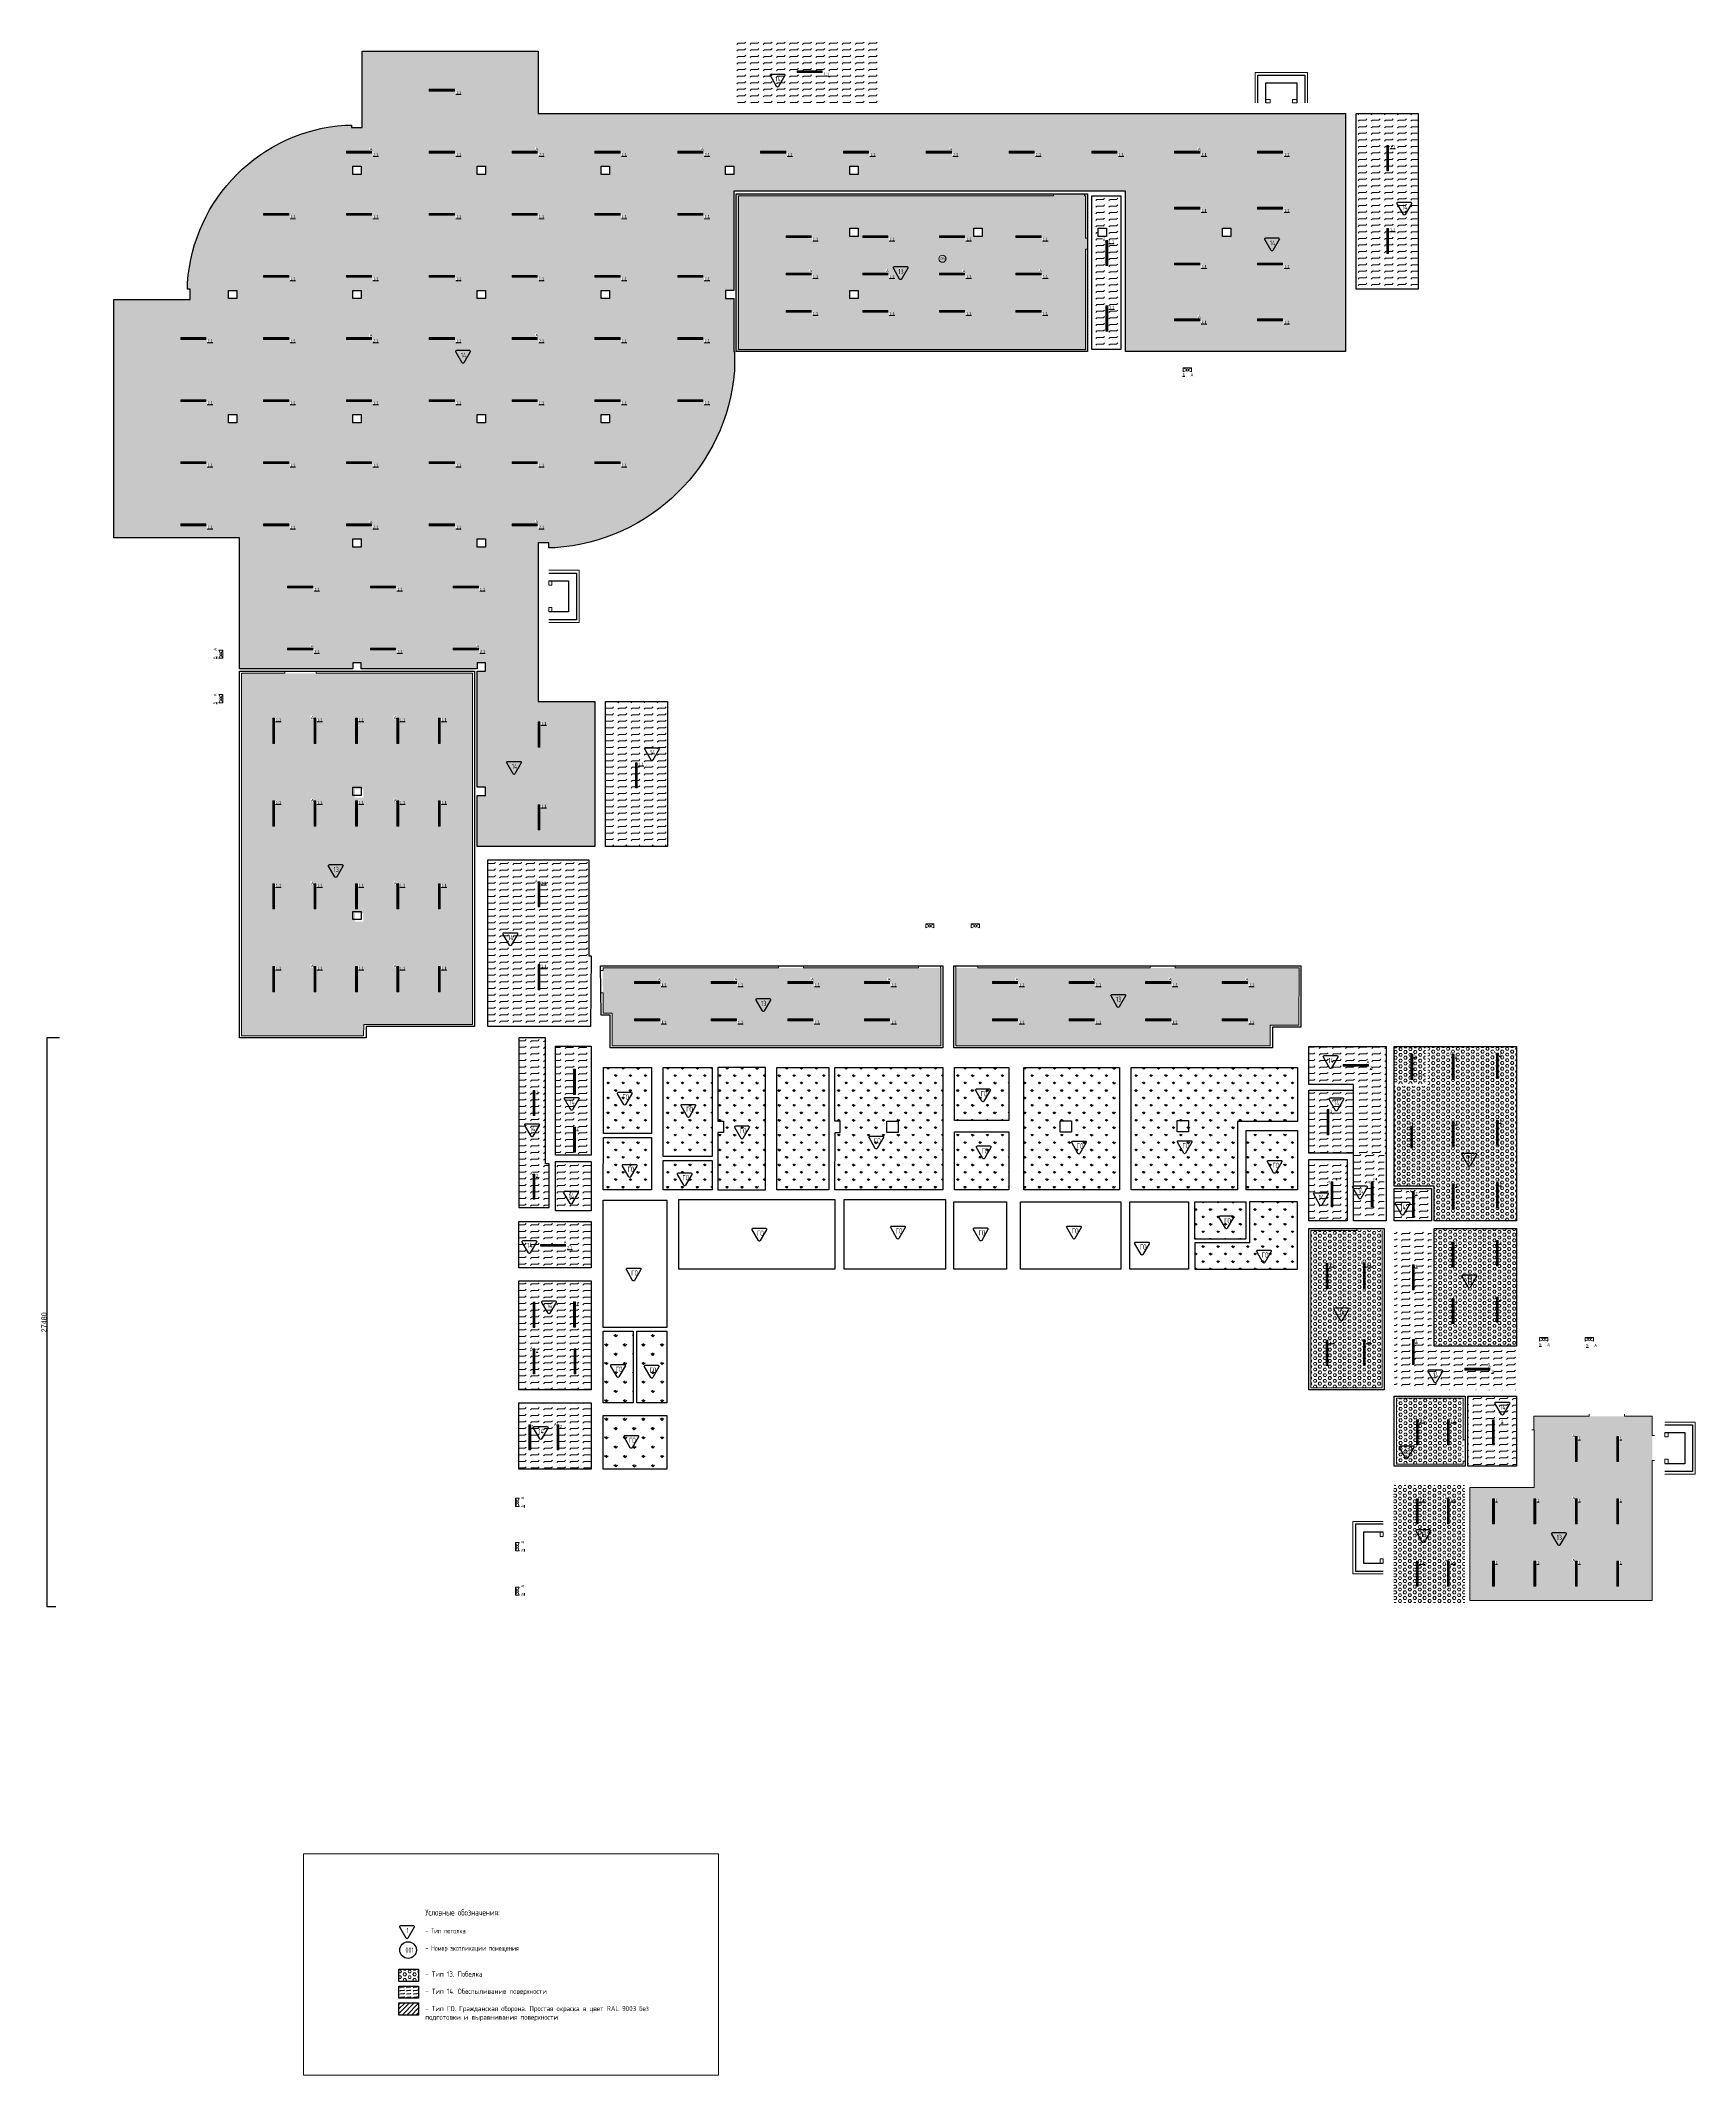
# Model space of a CAD drawing. Header units: millimetres. Extents: x -510890 to 418982, y -118257 to 141350.
# Drawn here: x -356448 to -276532, y 32572 to 130861 of the extents above; entities that cross this region are included whole.
import ezdxf

# ---------------------------------------------------------------- set-up
doc = ezdxf.new("R2010")
doc.units = ezdxf.units.MM
for name, color, linetype, lineweight in [('1 этаж тонкие линии!', 250, 'Continuous', 0), ('_ЭОМ_ОБЩ_Освещение_текст', 250, 'Continuous', 18), ('_ЭОМ_ОБЩ_Освещение_текст тип светильника', 172, 'Continuous', 50), ('_ЭОМ_светильник А', 1, 'Continuous', 35), ('_ЭОМ_светильник Р', 4, 'Continuous', 35), ('АР_МосжилНии_Стены', 202, 'Continuous', 30), ('АР_тонкая линия', 250, 'Continuous', 0), ('Подвал', 250, 'Continuous', 30)]:
    doc.layers.add(name, color=color, linetype=linetype, lineweight=lineweight)
doc.layers.add('X-ref Light', color=250, linetype='Continuous')
doc.layers.add('АР_1_ПЛИНТУС', color=7, linetype='Continuous', true_color=0x76bcab)
doc.layers.add('АР_Потолок_Покраска', color=7, linetype='Continuous', lineweight=5, true_color=0x007399)
doc.layers.get('X-ref Light').off()
doc.styles.add('ISOCPEUR', font='isocpeur.ttf', dxfattribs={"height": 800})
doc.styles.add('ISOCUPER', font='isocpeur.ttf', dxfattribs={"width": 0.85, "oblique": 7})
doc.styles.get("Standard").update_dxf_attribs({"font": 'arial.ttf'})
doc.styles.add('ГОСТ', font='cad.shx', dxfattribs={"width": 0.8})
doc.dimstyles.new('ISO-25', dxfattribs={"dimtxt": 250, "dimasz": 2.5, "dimexe": 1.25, "dimexo": 0.625, "dimtad": 1, "dimdec": 0, "dimtxsty": 'Standard', "dimcen": 2.5, "dimadec": 0, "dimazin": 0, "dimtfac": 1, "dimtdec": 0, "dimtmove": 0, "dimatfit": 3, "dimfxl": 1, "dimarcsym": 0})

# ---------------------------------------------------------------- blocks, each defined once
blk = doc.blocks.new('ORIO LINE')
at = {"color": 0, "linetype": 'ByBlock', "lineweight": -2}
for p, q in [((-594, -4), (-594, 84)), ((-594, 84), (621, 84)), ((-590, 0), (-590, 80)), ((-590, 80), (617, 80)), ((617, 0), (-590, 0)), ((617, 80), (617, 0)), ((621, 84), (621, -4)), ((621, -4), (-594, -4))]:
    blk.add_line(p, q, dxfattribs=at)
blk.add_lwpolyline([(-590, 40), (617, 40)], dxfattribs=at)
blk = doc.blocks.new('ЭКРАН 9ВТ')
at = {"color": 0, "linetype": 'ByBlock', "lineweight": -2}
for points in [[(399, 376), (399, 0), (-399, 0), (-399, 376)], [(-399, 376), (-95, 233)], [(-399, 0), (-95, 143)], [(95, 233), (399, 376)], [(95, 143), (399, 0)]]:
    blk.add_lwpolyline(points, dxfattribs=at)
blk.add_circle((0, 188), 105, dxfattribs=at)
blk = doc.blocks.new('A$C89460300')
at = {"layer": '_ЭОМ_ОБЩ_Освещение_текст', "color": 18, "lineweight": 20, "ltscale": 100, "true_color": 0x000000}
blk.add_circle((26534, 45989), 171, dxfattribs=at)
at = {"layer": '_ЭОМ_светильник А', "color": 18, "lineweight": 20, "ltscale": 100, "true_color": 0x000000}
for p, rotation in [((-1632, 51177), 179.9999999999999), ((6368, 51177), 179.9999999999999), ((14368, 51177), 179.9999999999999), ((26368, 51177), 179.9999999999999), ((38368, 51177), 179.9999999999999), ((34508, 46258), 89.99999999999991), ((19604, 45294), 179.9999999999999), ((23304, 45294), 179.9999999999999), ((27004, 45294), 179.9999999999999), ((30704, 45294), 179.9999999999999), ((38368, 43077), 179.9999999999999), ((-1636, 42177), 179.9999999999999), ((6368, 42177), 179.9999999999999), ((-1636, 33177), 179.9999999999999), ((6368, 33177), 179.9999999999999), ((-4478, 27177), 179.9999999999999), ((3522, 27177), 179.9999999999999), ((-3732, 23175), 89.99999999999991), ((268, 23175), 89.99999999999991), ((-3732, 19175), 89.99999999999991), ((268, 19175), 89.99999999999991), ((-3732, 15175), 89.99999999999991), ((268, 15175), 89.99999999999991), ((7083, 15274), 89.99999999999991), ((-3732, 11175), 89.99999999999991), ((268, 11175), 89.99999999999991), ((12283, 11067), 179.9999999999999), ((15983, 11067), 179.9999999999999), ((19683, 11067), 179.9999999999999), ((23383, 11067), 179.9999999999999), ((29568, 11067), 179.9999999999999), ((33268, 11067), 179.9999999999999), ((36968, 11067), 179.9999999999999), ((40668, 11067), 179.9999999999999), ((46514, 7070), 179.9999999999999), ((51238, 6931), 89.99999999999991), ((53370, 6999), 89.99999999999991), ((6847, 1154), 89.99999999999991), ((45308, 809), 269.9999999999999), ((47246, 809), 269.9999999999999), ((49316, 286), 89.99999999999991), ((7739, -1633), 179.9999999999999), ((46949, -3175), 89.99999999999991), ((6847, -5042), 89.99999999999991), ((6847, -7288), 89.99999999999991), ((8822, -7288), 89.99999999999991), ((46949, -6875), 89.99999999999991), ((52383, -7613), 179.9999999999999), ((8003, -10962), 89.99999999999991), ((51008, -10713), 89.99999999999991), ((57187, -11522), 89.99999999999991), ((51008, -14532), 89.99999999999991), ((57187, -14532), 89.99999999999991), ((51008, -17543), 89.99999999999991), ((57187, -17543), 89.99999999999991)]:
    blk.add_blockref('ORIO LINE', p, dxfattribs=dict(at, rotation=rotation))
at = {"layer": '_ЭОМ_светильник А', "color": 18, "lineweight": 20, "ltscale": 100, "true_color": 0x000000, "xscale": 0.5, "yscale": 0.5, "zscale": 0.5}
for p, rotation in [((38364, 40714), 180), ((-8226, 26890), 90), ((-8226, 24743), 90), ((25924, 13854), 180), ((28124, 13854), 180), ((55574, -6119, 0), 180), ((57774, -6119, 0), 180), ((5906, -14079), 270), ((5906, -16227), 270), ((5906, -18375), 270)]:
    blk.add_blockref('ЭКРАН 9ВТ', p, dxfattribs=dict(at, rotation=rotation))
at = {"layer": '_ЭОМ_светильник Р', "color": 18, "lineweight": 20, "true_color": 0x000000}
for p, rotation in [((20130, 55067), 179.9999999999999), ((2368, 54177), 179.9999999999999), ((2368, 51177), 179.9999999999999), ((10368, 51177), 179.9999999999999), ((18368, 51177), 179.9999999999999), ((22368, 51177), 179.9999999999999), ((30368, 51177), 179.9999999999999), ((34368, 51177), 179.9999999999999), ((42368, 51177), 179.9999999999999), ((48075, 50835), 89.99999999999991), ((-5636, 48177), 179.9999999999999), ((-1636, 48177), 179.9999999999999), ((2368, 48177), 179.9999999999999), ((6368, 48177), 179.9999999999999), ((10368, 48177), 179.9999999999999), ((14368, 48177), 179.9999999999999), ((38368, 48477), 179.9999999999999), ((42368, 48477), 179.9999999999999), ((48075, 46835), 89.99999999999991), ((19604, 47094), 179.9999999999999), ((23304, 47094), 179.9999999999999), ((27004, 47094), 179.9999999999999), ((30704, 47094), 179.9999999999999), ((38368, 45777), 179.9999999999999), ((42368, 45777), 179.9999999999999), ((-5636, 45177), 179.9999999999999), ((-1636, 45177), 179.9999999999999), ((2368, 45177), 179.9999999999999), ((6368, 45177), 179.9999999999999), ((10368, 45177), 179.9999999999999), ((14368, 45177), 179.9999999999999), ((19604, 43494), 179.9999999999999), ((23304, 43494), 179.9999999999999), ((27004, 43494), 179.9999999999999), ((30704, 43494), 179.9999999999999), ((34508, 43087), 89.99999999999991), ((42368, 43077), 179.9999999999999), ((-9636, 42177), 179.9999999999999), ((-5636, 42177), 179.9999999999999), ((2368, 42177), 179.9999999999999), ((10368, 42177), 179.9999999999999), ((14368, 42177), 179.9999999999999), ((-9636, 39177), 179.9999999999999), ((-5636, 39177), 179.9999999999999), ((-1636, 39177), 179.9999999999999), ((2368, 39177), 179.9999999999999), ((6368, 39177), 179.9999999999999), ((10368, 39177), 179.9999999999999), ((14368, 39177), 179.9999999999999), ((-9636, 36177), 179.9999999999999), ((-5636, 36177), 179.9999999999999), ((-1636, 36177), 179.9999999999999), ((2368, 36177), 179.9999999999999), ((6368, 36177), 179.9999999999999), ((10368, 36177), 179.9999999999999), ((-9636, 33177), 179.9999999999999), ((-5636, 33177), 179.9999999999999), ((2368, 33177), 179.9999999999999), ((-4478, 30177), 179.9999999999999), ((-478, 30177), 179.9999999999999), ((3522, 30177), 179.9999999999999), ((-478, 27177), 179.9999999999999), ((-5732, 23175), 89.99999999999991), ((-1732, 23175), 89.99999999999991), ((2268, 23175), 89.99999999999991), ((7083, 22994), 89.99999999999991), ((11784, 21026), 89.99999999999991), ((-5732, 19175), 89.99999999999991), ((-1732, 19175), 89.99999999999991), ((2268, 19175), 89.99999999999991), ((7083, 18994), 89.99999999999991), ((-5732, 15175), 89.99999999999991), ((-1732, 15175), 89.99999999999991), ((2268, 15175), 89.99999999999991), ((-5732, 11175), 89.99999999999991), ((-1732, 11175), 89.99999999999991), ((2268, 11175), 89.99999999999991), ((7083, 11274), 89.99999999999991), ((12283, 9267), 179.9999999999999), ((15983, 9267), 179.9999999999999), ((19683, 9267), 179.9999999999999), ((23383, 9267), 179.9999999999999), ((29568, 9267), 179.9999999999999), ((33268, 9267), 179.9999999999999), ((36968, 9267), 179.9999999999999), ((40668, 9267), 179.9999999999999), ((49244, 6940), 89.99999999999991), ((8798, 6212), 89.99999999999991), ((6847, 5197), 89.99999999999991), ((8798, 3420), 89.99999999999991), ((45195, 4267), 89.99999999999991), ((49233, 3627), 89.99999999999991), ((51238, 3695), 89.99999999999991), ((53370, 3764), 89.99999999999991), ((51238, 674), 89.99999999999991), ((53370, 742), 89.99999999999991), ((51238, -2131), 89.99999999999991), ((53370, -2063), 89.99999999999991), ((45149, -3175), 89.99999999999991), ((49316, -3228), 89.99999999999991), ((8798, -5022), 89.99999999999991), ((51238, -4856), 89.99999999999991), ((53370, -4788), 89.99999999999991), ((45149, -6875), 89.99999999999991), ((49316, -6838), 89.99999999999991), ((6641, -10962), 89.99999999999991), ((49509, -10713), 89.99999999999991), ((53179, -10713), 89.99999999999991), ((59187, -11522), 89.99999999999991), ((49509, -14532), 89.99999999999991), ((53187, -14532), 89.99999999999991), ((55187, -14532), 89.99999999999991), ((59187, -14532), 89.99999999999991), ((49509, -17543), 89.99999999999991), ((53187, -17543), 89.99999999999991), ((55187, -17543), 89.99999999999991), ((59187, -17543), 89.99999999999991)]:
    blk.add_blockref('ORIO LINE', p, dxfattribs=dict(at, rotation=rotation))
at = {"layer": '_ЭОМ_ОБЩ_Освещение_текст', "color": 18, "lineweight": 20, "ltscale": 100, "true_color": 0x000000, "style": 'ISOCUPER', "oblique": 7, "width": 0.85}
for s, p in [('ПIIа', (26413, 45937)), ('30Лк', (49368, 6513))]:
    blk.add_text(s, height=125, dxfattribs=at).set_placement(p)
at = {"layer": '_ЭОМ_ОБЩ_Освещение_текст тип светильника', "color": 18, "lineweight": 20, "ltscale": 40, "true_color": 0x000000, "char_height": 142.2, "width": 46.12, "attachment_point": 1, "style": 'ГОСТ', "bg_fill": 3, "box_fill_scale": 1.1, "bg_fill_color": 256, "bg_fill_transparency": 0}
for s, insert in [('{\\L1.1}', (3030, 54096)), ('{\\L1.1}', (20792, 54985)), ('{\\L2.1}', (-970, 51096)), ('{\\L1.1}', (3030, 51096)), ('{\\L2.1}', (7030, 51096)), ('{\\L1.1}', (11030, 51096)), ('{\\L2.1}', (15030, 51096)), ('{\\L1.1}', (19030, 51096)), ('{\\L1.1}', (23030, 51096)), ('{\\L2.1}', (27030, 51096)), ('{\\L1.1}', (31030, 51096)), ('{\\L1.1}', (35030, 51096)), ('{\\L2.1}', (39030, 51096)), ('{\\L1.1}', (43030, 51096)), ('{\\L1.1}', (48142, 51465)), ('{\\L1.1}', (39030, 48396)), ('{\\L1.1}', (43030, 48396)), ('{\\L1.1}', (-4974, 48096)), ('{\\L1.1}', (-974, 48096)), ('{\\L1.1}', (3030, 48096)), ('{\\L1.1}', (7030, 48096)), ('{\\L1.1}', (11030, 48096)), ('{\\L1.1}', (15030, 48096)), ('{\\L1.1}', (48142, 47465)), ('{\\L1.1}', (20266, 47013)), ('{\\L1.1}', (23966, 47013)), ('{\\L1.1}', (27666, 47013)), ('{\\L1.1}', (31366, 47013)), ('{\\L1.1}', (34563, 46877)), ('{\\L1.1}', (39030, 45696)), ('{\\L1.1}', (43030, 45696)), ('{\\L1.1}', (-4974, 45096)), ('{\\L1.1}', (-974, 45096)), ('{\\L1.1}', (3030, 45096)), ('{\\L1.1}', (7030, 45096)), ('{\\L1.1}', (11030, 45096)), ('{\\L1.1}', (15030, 45096)), ('{\\L1.1}', (20266, 43413)), ('{\\L1.1}', (23966, 43413)), ('{\\L1.1}', (27666, 43413)), ('{\\L1.1}', (31362, 43417)), ('{\\L1.1}', (34575, 43717)), ('{\\L1.1}', (43030, 42996)), ('{\\L1.1}', (-8974, 42096)), ('{\\L1.1}', (-4974, 42096)), ('{\\L2.1}', (-974, 42096)), ('{\\L1.1}', (3030, 42096)), ('{\\L2.1}', (7030, 42096)), ('{\\L1.1}', (11030, 42096)), ('{\\L1.1}', (15030, 42096)), ('{\\L1.1}', (-8974, 39096)), ('{\\L1.1}', (-4974, 39096)), ('{\\L1.1}', (-974, 39096)), ('{\\L1.1}', (3030, 39096)), ('{\\L1.1}', (7030, 39096)), ('{\\L1.1}', (11030, 39096)), ('{\\L1.1}', (15030, 39096)), ('{\\L1.1}', (-8974, 36096)), ('{\\L1.1}', (-4974, 36096)), ('{\\L1.1}', (-974, 36096)), ('{\\L1.1}', (3030, 36096)), ('{\\L1.1}', (7030, 36096)), ('{\\L1.1}', (11030, 36096)), ('{\\L1.1}', (-8974, 33096)), ('{\\L1.1}', (-4974, 33096)), ('{\\L2.1}', (-974, 33096)), ('{\\L1.1}', (3030, 33096)), ('{\\L2.1}', (7030, 33096)), ('{\\L1.1}', (-3816, 30096)), ('{\\L1.1}', (184, 30096)), ('{\\L1.1}', (4184, 30096)), ('{\\L2.1}', (-3816, 27096)), ('{\\L1.1}', (184, 27096)), ('{\\L2.1}', (4184, 27096)), ('{\\L1.1}', (-5677, 23794)), ('{\\L1.1}', (-1677, 23794)), ('{\\L1.1}', (2323, 23794)), ('{\\L1.1}', (7137, 23613)), ('{\\L1.1}', (11839, 21645)), ('{\\L1.1}', (-5677, 19794)), ('{\\L1.1}', (-1677, 19794)), ('{\\L1.1}', (2323, 19794)), ('{\\L1.1}', (7137, 19613)), ('{\\L1.1}', (-5677, 15794)), ('{\\L1.1}', (-1677, 15794)), ('{\\L1.1}', (2323, 15794)), ('{\\L1.1}', (-5677, 11794)), ('{\\L1.1}', (-1677, 11794)), ('{\\L1.1}', (2323, 11794)), ('{\\L1.1}', (7137, 11893)), ('{\\L1.1}', (12946, 9186)), ('{\\L1.1}', (16646, 9186)), ('{\\L1.1}', (20342, 9190)), ('{\\L1.1}', (24046, 9186)), ('{\\L1.1}', (30231, 9186)), ('{\\L1.1}', (33931, 9186)), ('{\\L1.1}', (37627, 9190)), ('{\\L1.1}', (41331, 9186)), ('{\\L1}', (49299, 7559)), ('{\\L2}', (51293, 7550)), ('{\\L2}', (53425, 7618)), ('{\\L1}', (6902, 5816)), ('{\\L1}', (8853, 4038)), ('{\\L1}', (45250, 4885)), ('{\\L1}', (49161, 4245)), ('{\\L1}', (51293, 4314)), ('{\\L1}', (53425, 4383)), ('{\\L2}', (6902, 1773)), ('{\\L1}', (51293, 1293)), ('{\\L1}', (53425, 1361)), ('{\\L2}', (49371, 905)), ('{\\L2.1}', (8402, -1714)), ('{\\L1}', (51293, -1512)), ('{\\L1}', (53425, -1444)), ('{\\L1.1}', (45204, -2556)), ('{\\L1.1}', (47004, -2556)), ('{\\L1}', (49371, -2609)), ('{\\L1}', (8853, -4403)), ('{\\L1}', (51293, -4238)), ('{\\L1}', (53425, -4169)), ('{\\L2}', (6902, -6669)), ('{\\L1.1}', (45204, -6256)), ('{\\L1}', (49371, -6219)), ('{\\L1}', (6696, -10344)), ('{\\L2}', (8058, -10344)), ('{\\L1.1}', (49564, -10094)), ('{\\L1.1}', (51063, -10094)), ('{\\L1}', (53514, -10094)), ('{\\L1}', (57242, -10903)), ('{\\L1}', (59242, -10903)), ('{\\L1.1}', (49564, -13914)), ('{\\L1}', (53242, -13914)), ('{\\L1}', (55242, -13914)), ('{\\L1}', (59242, -13914)), ('{\\L1.1}', (49564, -16924)), ('{\\L1}', (53242, -16924)), ('{\\L1}', (55242, -16924)), ('{\\L1}', (59242, -16924))]:
    blk.add_mtext(s, dxfattribs=dict(at, insert=insert))
at = {"layer": '_ЭОМ_светильник А', "color": 18, "lineweight": 20, "ltscale": 100, "true_color": 0x000000, "char_height": 142, "width": 86.04, "attachment_point": 1, "style": 'ГОСТ', "bg_fill": 3, "box_fill_scale": 1.1, "bg_fill_color": 256, "bg_fill_transparency": 0}
for insert in [(20108, 45478), (23808, 45478), (27508, 45478), (31208, 45478), (38872, 43261), (-3963, 23896), (37, 23896), (-3963, 19896), (37, 19896), (-3963, 15896), (37, 15896), (6852, 15995), (-3963, 11896), (37, 11896), (12788, 11251), (16488, 11251), (20188, 11251), (23888, 11251), (30073, 11251), (33773, 11251), (37473, 11251), (41173, 11251), (47019, 7253), (46718, -6155), (52888, -7430), (50778, -13812), (56956, -13812), (50778, -16823), (56956, -16823)]:
    blk.add_mtext('А', dxfattribs=dict(at, insert=insert))
at = {"layer": '_ЭОМ_светильник А', "color": 18, "lineweight": 18, "ltscale": 100, "true_color": 0x000000, "char_height": 142, "width": 86.04, "attachment_point": 1, "style": 'ГОСТ', "bg_fill": 3, "box_fill_scale": 1.1, "bg_fill_color": 256, "bg_fill_transparency": 0}
for insert in [(38521, 40456, 0), (55744, -6402, 0), (58015, -6439, 0)]:
    blk.add_mtext('А', dxfattribs=dict(at, insert=insert))
at = {"layer": '_ЭОМ_светильник А', "color": 18, "lineweight": 18, "ltscale": 100, "true_color": 0x000000, "char_height": 142, "width": 86.04, "attachment_point": 1, "rotation": 90, "style": 'ГОСТ', "bg_fill": 3, "box_fill_scale": 1.1, "bg_fill_color": 256, "bg_fill_transparency": 0}
for insert in [(-8672, 27057, 0), (-8672, 24860, 0), (6181, -13939, 0), (6181, -16068, 0), (6181, -18196, 0)]:
    blk.add_mtext('А', dxfattribs=dict(at, insert=insert))
at = {"layer": '_ЭОМ_светильник А', "color": 18, "lineweight": 20, "ltscale": 100, "true_color": 0x000000, "char_height": 142, "width": 86.04, "attachment_point": 1, "rotation": 90, "style": 'ГОСТ', "bg_fill": 3, "box_fill_scale": 1.1, "bg_fill_color": 256, "bg_fill_transparency": 0}
for insert in [(45124, 1314), (47062, 1314)]:
    blk.add_mtext('А', dxfattribs=dict(at, insert=insert))
at = {"layer": '_ЭОМ_ОБЩ_Освещение_текст тип светильника', "color": 18, "lineweight": 20, "ltscale": 40, "true_color": 0x000000, "char_height": 142.2, "width": 46.12, "attachment_point": 1, "style": 'ГОСТ', "bg_fill": 3, "box_fill_scale": 1.1, "bg_fill_color": 256, "bg_fill_transparency": 0}
for s, insert in [('{\\L1.1}', (20266, 45213)), ('{\\L1.1}', (23966, 45213)), ('{\\L1.1}', (27666, 45213)), ('{\\L1.1}', (31366, 45213)), ('{\\L2.1}', (39030, 42996)), ('{\\L1.1}', (-3677, 23794)), ('{\\L1.1}', (323, 23794)), ('{\\L1.1}', (-3677, 19794)), ('{\\L1.1}', (323, 19794)), ('{\\L1.1}', (-3677, 15794)), ('{\\L1.1}', (323, 15794)), ('{\\L2.1}', (7137, 15893)), ('{\\L1.1}', (-3677, 11794)), ('{\\L1.1}', (323, 11794)), ('{\\L1.1}', (12946, 10986)), ('{\\L1.1}', (16646, 10986)), ('{\\L1.1}', (20346, 10986)), ('{\\L1.1}', (24046, 10986)), ('{\\L1.1}', (30231, 10986)), ('{\\L1.1}', (33931, 10986)), ('{\\L1.1}', (37631, 10986)), ('{\\L1.1}', (41331, 10986)), ('{\\L2}', (47177, 6989)), ('{\\L1.1}', (47004, -6256)), ('{\\L2}', (53046, -7695)), ('{\\L1.1}', (51063, -13914)), ('{\\L1}', (57242, -13914)), ('{\\L1.1}', (51063, -16924)), ('{\\L1}', (57242, -16924))]:
    blk.add_mtext(s, dxfattribs=dict(at, insert=insert))
at = {"layer": '_ЭОМ_ОБЩ_Освещение_текст тип светильника', "color": 18, "lineweight": 18, "ltscale": 40, "true_color": 0x000000, "char_height": 142.2, "width": 55.87, "attachment_point": 1, "style": 'ГОСТ', "bg_fill": 3, "box_fill_scale": 1.1, "bg_fill_color": 256, "bg_fill_transparency": 0}
for insert in [(38132, 40466, 0), (55354, -6391, 0), (57625, -6429, 0)]:
    blk.add_mtext('{\\L5}', dxfattribs=dict(at, insert=insert))
at = {"layer": '_ЭОМ_ОБЩ_Освещение_текст тип светильника', "color": 18, "lineweight": 18, "ltscale": 40, "true_color": 0x000000, "char_height": 142.2, "width": 55.87, "attachment_point": 1, "rotation": 90, "style": 'ГОСТ', "bg_fill": 3, "box_fill_scale": 1.1, "bg_fill_color": 256, "bg_fill_transparency": 0}
for insert in [(-8683, 26667), (-8683, 24470), (6170, -14328, 0), (6170, -16458, 0), (6170, -18586, 0)]:
    blk.add_mtext('{\\L5}', dxfattribs=dict(at, insert=insert))
at = {"layer": '_ЭОМ_ОБЩ_Освещение_текст тип светильника', "color": 18, "lineweight": 20, "ltscale": 40, "true_color": 0x000000, "char_height": 142.2, "width": 46.12, "attachment_point": 1, "rotation": 90, "style": 'ГОСТ', "bg_fill": 3, "box_fill_scale": 1.1, "bg_fill_color": 256, "bg_fill_transparency": 0}
for insert in [(45389, 1472), (47327, 1472)]:
    blk.add_mtext('{\\L2}', dxfattribs=dict(at, insert=insert))
at = {"layer": '_ЭОМ_светильник А', "color": 18, "lineweight": 20, "ltscale": 100, "true_color": 0x000000, "char_height": 142, "width": 86.04, "attachment_point": 1, "style": 'ГОСТ', "bg_fill": 3, "box_fill_scale": 1.1, "bg_fill_color": 256, "bg_fill_transparency": 0}
for insert in [(-1131, 51361), (6872, 51361), (14872, 51361), (26872, 51361), (38872, 51361), (34277, 46975), (-1131, 42361), (6872, 42361), (-1131, 33361), (6872, 33361), (-3974, 27361), (4026, 27361), (51007, 7648), (53139, 7716), (6616, 1870), (49085, 1003), (8244, -1450), (46718, -2459), (6616, -6571), (7772, -10246), (56956, -10805)]:
    blk.add_mtext('А', dxfattribs=dict(at, insert=insert))
blk = doc.blocks.new('*D118')
at = {"color": 0, "lineweight": -2, "transparency": 16777216}
for p, q in [((-355535, 82686), (-356157, 82686)), ((-356155, 82683), (-356155, 55208)), ((-355710, 55206), (-356157, 55206))]:
    blk.add_line(p, q, dxfattribs=at)
at = {"color": 0, "lineweight": 9, "transparency": 16777216}
for points in [[(-356156, 82683), (-356155, 82683), (-356155, 82686)], [(-356156, 55208), (-356155, 55208), (-356155, 55206)]]:
    blk.add_solid(points, dxfattribs=at)
at = {"layer": 'Defpoints', "color": 0, "lineweight": 9, "transparency": 16777216}
for p in [(-355535, 82686), (-356155, 55206), (-355710, 55206)]:
    blk.add_point(p, dxfattribs=at)
at = {"color": 0, "lineweight": 5, "transparency": 16777216, "insert": (-356284, 68946), "char_height": 250, "attachment_point": 5, "rotation": 90}
blk.add_mtext('27480', dxfattribs=at)
blk = doc.blocks.new('A$C6d548d09')
at = {"layer": '1 этаж тонкие линии!', "color": 18, "ltscale": 100, "true_color": 0x000000, "transparency": 33554559}
for p, q in [((23763, -44665), (23889, -44664, -1)), ((23794, -45736), (23891, -45736, -1))]:
    blk.add_line(p, q, dxfattribs=at)
at = {"layer": '1 этаж тонкие линии!', "color": 18, "ltscale": 100, "true_color": 0x000000, "transparency": 33554559, "elevation": -1}
for points in [[(23889, -44664), (23889, -44532), (32356, -44533)], [(40191, -44533), (40204, -44533), (40204, -48290), (24325, -48290), (24325, -46722), (23893, -46722), (23891, -45736)], [(33566, -44533), (39120, -44533)], [(40923, -44433), (40923, -48290), (56113, -48290), (56113, -47298), (57496, -47298), (57500, -44536), (51525, -44533)], [(50315, -44533), (41987, -44533)]]:
    blk.add_lwpolyline(points, dxfattribs=at)
at = {"layer": 'АР_тонкая линия', "color": 18, "ltscale": 500, "true_color": 0x000000}
for p, q in [((47180, -9275, 1), (47279, -9275, 2)), ((47180, -9805, 1), (47279, -9805, 2)), ((32356, -44533, -1), (32356, -44433)), ((33566, -44533, -1), (33566, -44433, 0)), ((39120, -44533, -1), (39120, -44433)), ((40191, -44533, -1), (40191, -44433)), ((41987, -44533, -1), (41986, -44433)), ((50315, -44533, -1), (50315, -44433)), ((51525, -44533, -1), (51525, -44433)), ((71520, -66191, -1), (71520, -66091)), ((73220, -66191, -3), (73220, -66091, -1)), ((65427, -67328, -3), (65526, -67328, -1)), ((68750, -66846, -3), (68849, -66846, -1)), ((74562, -67126, -1), (74662, -67126)), ((65427, -68367, -3), (65526, -68367, -1)), ((74562, -68335, -1), (74662, -68335))]:
    blk.add_line(p, q, dxfattribs=at)
for points, elevation in [([(45644, -7131), (45644, -7231), (30420, -7231), (30420, -14650), (47180, -14650), (47180, -9805)], 1), ([(47180, -9275), (47180, -7231), (47146, -7231), (47146, -7131)], 1), ([(8523, -30200), (8521, -30300), (6420, -30300), (6420, -47815), (12317, -47815), (12326, -47259), (17581, -47270), (17580, -30300), (10025, -30300), (10025, -30200)], -1), ([(63248, -68504), (62202, -68504), (62202, -65316), (65426, -65316), (65426, -67328)], -1), ([(68849, -66846), (68848, -66191), (71520, -66191)], -1), ([(73220, -66191), (74562, -66191), (74562, -67126)], -1), ([(65426, -68367), (65426, -68504), (64348, -68504)], -1), ([(74562, -68335), (74562, -75094), (65747, -75094), (65747, -69640), (68853, -69640), (68851, -68010)], -1)]:
    blk.add_lwpolyline(points, dxfattribs=dict(at, elevation=elevation))

msp = doc.modelspace()

# ---------------------------------------------------------------- hatches: boundary and pattern name
h = msp.add_hatch()
h.set_pattern_fill('ANSI31', color=256, scale=50)
h.paths.add_polyline_path([(-339143.8, 36074.1), (-338200, 36074.1), (-338200, 35482.2), (-339143.8, 35482.2)])
at = {"layer": 'Defpoints'}
h = msp.add_hatch(dxfattribs=at)
h.set_pattern_fill('GRASS', color=256, scale=20)
h.paths.add_polyline_path([(-329268.4, 81263.1), (-326954.4, 81263.1), (-326954.4, 78062.4), (-329268.4, 78062.4)])
h = msp.add_hatch(dxfattribs=at)
h.set_pattern_fill('GRASS', color=256, scale=20)
h.paths.add_polyline_path([(-326381.9, 81263.1), (-324017.6, 81263.1), (-324017.6, 76951.1), (-326381.9, 76951.1)])
h = msp.add_hatch(dxfattribs=at)
h.set_pattern_fill('GRASS', color=256, scale=20)
h.paths.add_polyline_path([(-326381.9, 76771.1), (-324017.6, 76771.1), (-324017.6, 75348.8), (-326381.9, 75348.8)])
h.paths.add_polyline_path([(-323746.7, 81263.1), (-323746.7, 78667.6), (-323467.6, 78667.6), (-323467.6, 78117.6), (-323746.7, 78117.6), (-323746.7, 75348.8), (-321443.8, 75348.8), (-321443.8, 81263.1)])
h.paths.add_polyline_path([(-320890.3, 81263.1), (-318376.4, 81263.1), (-318376.4, 75348.8), (-320890.3, 75348.8)])
h.paths.add_polyline_path([(-315586.8, 78117.6), (-315586.8, 78667.6), (-315036.8, 78667.6), (-315036.8, 78117.6)])
h.paths.add_polyline_path([(-318083.7, 81263.1), (-312868.5, 81263.1), (-312868.5, 75348.8), (-318083.7, 75348.8), (-318079.1, 78117.6), (-317826.4, 78117.6), (-317826.4, 78667.6), (-318083.7, 78667.6)])
h = msp.add_hatch(dxfattribs=at)
h.set_pattern_fill('GRASS', color=256, scale=20)
h.paths.add_polyline_path([(-312315.7, 81263.1), (-309682.7, 81263.1), (-309682.7, 78698.5), (-312315.7, 78698.5)])
h.paths.add_polyline_path([(-312315.7, 78142.5), (-309682.7, 78142.5), (-309682.7, 75348.8), (-312315.7, 75348.8)])
h.paths.add_polyline_path([(-306662.4, 78135.4), (-307213.6, 78135.4), (-307213.6, 78684.1), (-306662.4, 78684.1)])
h.paths.add_polyline_path([(-308958.8, 81263.1), (-304342.5, 81263.1), (-304342.5, 75348.8), (-308958.8, 75348.8)])
h = msp.add_hatch(dxfattribs=at)
h.set_pattern_fill('GRASS', color=256, scale=20)
h.paths.add_polyline_path([(-300707.5, 72786.3), (-300707.5, 71514.6), (-295751.5, 71514.6), (-295751.6, 74769.3), (-298057.5, 74769.3), (-298057.5, 72786.3)])
h.paths.add_polyline_path([(-300707.5, 74769.3), (-298237.5, 74769.3), (-298237.5, 72966.3), (-300707.5, 72966.3)], flags=17)
h.paths.add_polyline_path([(-303771.6, 81263.1), (-295751.6, 81263.1), (-295751.6, 78646), (-298648.8, 78646), (-298648.8, 75348.8), (-303771.6, 75348.8)])
h.paths.add_polyline_path([(-298231.9, 78219.1), (-295751.6, 78219.1), (-295751.6, 75348.8), (-298231.9, 75348.8)], flags=17)
h = msp.add_hatch(dxfattribs=at)
h.set_pattern_fill('GRASS', color=256, scale=20)
h.paths.add_polyline_path([(-329268.4, 77882.4), (-326954.4, 77882.4), (-326954.4, 75348.8), (-329278.3, 75348.8)])
h = msp.add_hatch(dxfattribs=at)
h.set_pattern_fill('GRASS', color=256, scale=25)
h.paths.add_polyline_path([(-329278.3, 68519.7), (-327832.9, 68519.7), (-327832.9, 65060), (-329278.3, 65060)])
h = msp.add_hatch(dxfattribs=at)
h.set_pattern_fill('GRASS', color=256, scale=25)
h.paths.add_polyline_path([(-327652.8, 68519.7), (-326207.4, 68519.7), (-326207.4, 65059.5), (-327652.8, 65059.5)])
h = msp.add_hatch(dxfattribs=at)
h.set_pattern_fill('GRASS', color=256, scale=25)
h.paths.add_polyline_path([(-329278.3, 64441.6), (-326207.4, 64441.6), (-326207.4, 61850.2), (-329278.3, 61850.2)])
at = {"layer": 'АР_Потолок_Покраска'}
h = msp.add_hatch(dxfattribs=at)
h.set_pattern_fill('FLEX', color=256, scale=50)
h.set_pattern_definition([(0, (-423095.26, 68189.73), (0, 317.5), [317.5, -317.5]), (45, (-422777.76, 68189.73), (0, 317.5), [79.375, -290.2628, 79.375, -449.0128])])
h.paths.add_polyline_path([(-322922.1, 130860.7), (-315922.1, 130860.7), (-315922.1, 127860.7), (-322922.1, 127860.7)])
h = msp.add_hatch(dxfattribs=at)
h.set_pattern_fill('FLEX', color=256, scale=50)
h.paths.add_polyline_path([(-340972.1, 124800.7), (-340972.1, 124400.7), (-341372.1, 124400.7), (-341372.1, 124800.7)])
h.paths.add_polyline_path([(-334972.1, 124800.7), (-334972.1, 124400.7), (-335372.1, 124400.7), (-335372.1, 124800.7)])
h.paths.add_polyline_path([(-328972.1, 124800.7), (-328972.1, 124400.7), (-329372.1, 124400.7), (-329372.1, 124800.7)])
h.paths.add_polyline_path([(-322972.1, 124800.7), (-322972.1, 124400.7), (-323372.1, 124400.7), (-323372.1, 124800.7)])
h.paths.add_polyline_path([(-316972.1, 124800.7), (-316972.1, 124400.7), (-317372.1, 124400.7), (-317372.1, 124800.7)])
h.paths.add_polyline_path([(-299372.1, 121800.7), (-298972.1, 121800.7), (-298972.1, 121400.7), (-299372.1, 121400.7)])
h.paths.add_polyline_path([(-329372.1, 118400.7), (-329372.1, 118800.7), (-328972.1, 118800.7), (-328972.1, 118400.7)])
h.paths.add_polyline_path([(-335372.1, 118400.7), (-335372.1, 118800.7), (-334972.1, 118800.7), (-334972.1, 118400.7)])
h.paths.add_polyline_path([(-341372.1, 118400.7), (-341372.1, 118800.7), (-340972.1, 118800.7), (-340972.1, 118400.7)])
h.paths.add_polyline_path([(-347372.1, 118800.7), (-346972.1, 118800.7), (-346972.1, 118400.7), (-347372.1, 118400.7)])
h.paths.add_polyline_path([(-347372.1, 112800.7), (-346972.1, 112800.7), (-346972.1, 112400.7), (-347372.1, 112400.7)])
h.paths.add_polyline_path([(-341372.1, 112400.7), (-341372.1, 112800.7), (-340972.1, 112800.7), (-340972.1, 112400.7)])
h.paths.add_polyline_path([(-335372.1, 112400.7), (-335372.1, 112800.7), (-334972.1, 112800.7), (-334972.1, 112400.7)])
h.paths.add_polyline_path([(-328972.1, 112400.7), (-329372.1, 112400.7), (-329372.1, 112800.7), (-328972.1, 112800.7)])
h.paths.add_polyline_path([(-334972.1, 106400.7), (-335372.1, 106400.7), (-335372.1, 106800.7), (-334972.1, 106800.7)])
h.paths.add_polyline_path([(-341372.1, 106800.7), (-340972.1, 106800.7), (-340972.1, 106400.7), (-341372.1, 106400.7)])
edge = h.paths.add_edge_path()
edge.add_line((-340922.1, 130350.7), (-332422.1, 130350.7))
edge.add_line((-332422.1, 130350.7), (-332422.1, 127350.7))
edge.add_line((-332422.1, 127350.7), (-293422.1, 127350.7))
edge.add_line((-293422.1, 127350.7), (-293422.1, 115850.7))
edge.add_line((-293422.1, 115850.7), (-304054.1, 115850.7))
edge.add_line((-304054.1, 115850.7), (-304052.1, 123589.9))
edge.add_line((-304052.1, 123589.9), (-322971.1, 123589.9))
edge.add_line((-322971.1, 123589.9), (-322972.4, 118800.7))
edge.add_line((-322972.4, 118800.7), (-323372.1, 118800.7))
edge.add_line((-323372.1, 118800.7), (-323372.1, 118400.7))
edge.add_line((-323372.1, 118400.7), (-322971.8, 118400.7))
edge.add_line((-322971.8, 118400.7), (-322972.4, 115850.7))
edge.add_line((-322972.4, 115850.7), (-322937.1, 115850.7))
edge.add_line((-322937.1, 115850.7), (-322937.1, 114910.7))
edge.add_arc((-332221.3, 115664.2), 9314.8, 273.749374, 355.359995, ccw=False)
edge.add_line((-331612.2, 106369.4), (-331912.2, 106369.4))
edge.add_line((-331912.2, 106369.4), (-331912.2, 106600.7))
edge.add_line((-331912.2, 106600.7), (-332422.2, 106600.7))
edge.add_line((-332422.2, 106600.7), (-332422.2, 98935.7))
edge.add_line((-332422.2, 98935.7), (-329682, 98935.7))
edge.add_line((-329682, 98935.7), (-329682, 91935.7))
edge.add_line((-329682, 91935.7), (-335372.2, 91935.7))
edge.add_line((-335372.2, 91935.7), (-335372.1, 94400.7))
edge.add_line((-335372.1, 94400.7), (-334972.1, 94400.7))
edge.add_line((-334972.1, 94400.7), (-334972.1, 94800.7))
edge.add_line((-334972.1, 94800.7), (-335372.1, 94800.7))
edge.add_line((-335372.1, 94800.7), (-335372.1, 100400.7))
edge.add_line((-335372.1, 100400.7), (-334972.1, 100400.7))
edge.add_line((-334972.1, 100400.7), (-334972.1, 100800.7))
edge.add_line((-334972.1, 100800.7), (-335372.1, 100800.7))
edge.add_line((-335372.1, 100800.7), (-335372.2, 100516.9))
edge.add_line((-335372.2, 100516.9), (-340972.1, 100520.5))
edge.add_line((-340972.1, 100520.5), (-340972.1, 100800.7))
edge.add_line((-340972.1, 100800.7), (-341372.1, 100800.7))
edge.add_line((-341372.1, 100800.7), (-341372.1, 100520.7))
edge.add_line((-341372.1, 100520.7), (-346852.2, 100520.7))
edge.add_line((-346852.2, 100520.7), (-346852.2, 106850.7))
edge.add_line((-346852.2, 106850.7), (-352922.1, 106850.7))
edge.add_line((-352922.1, 106850.7), (-352922.1, 118350.7))
edge.add_line((-352922.1, 118350.7), (-349232.1, 118350.7))
edge.add_line((-349232.1, 118350.7), (-349232.1, 118860.7))
edge.add_line((-349232.1, 118860.7), (-349355.4, 118860.7))
edge.add_line((-349355.4, 118860.7), (-349355.4, 119160.7))
edge.add_arc((-341172.1, 118600.7), 8202.4, 93.914764, 176.085236, ccw=False)
edge.add_line((-341732.1, 126784), (-341432.1, 126784))
edge.add_line((-341432.1, 126784), (-341432.1, 126660.7))
edge.add_line((-341432.1, 126660.7), (-340922.1, 126660.7))
edge.add_line((-340922.1, 126660.7), (-340922.1, 130350.7))
h = msp.add_hatch(dxfattribs=at)
h.set_pattern_fill('FLEX', color=256, scale=50)
h.set_pattern_definition([(0, (-394362.6, 64793.4), (0, 317.5), [317.5, -317.5]), (45, (-394045.1, 64793.4), (0, 317.5), [79.375, -290.2628, 79.375, -449.0128])])
h.paths.add_polyline_path([(-292912.1, 127350.7), (-289912.1, 127350.7), (-289912.1, 118850.7), (-292911.7, 118850.7)])
h = msp.add_hatch(dxfattribs=at)
h.set_pattern_fill('HEX', color=256, scale=25)
h.set_pattern_definition([(0, (-572193.8, 85728.71), (0, 137.48153), [79.375, -158.75]), (120, (-572193.8, 85728.71), (-119.0625, -68.740766), [79.375, -158.75]), (60, (-572114.42, 85728.71), (-119.0625, 68.740766), [79.375, -158.75])])
h.paths.add_polyline_path([(-317372.1, 121400.7), (-317372.1, 121800.7), (-316972.1, 121800.7), (-316972.1, 121400.7)])
h.paths.add_polyline_path([(-311372.1, 121400.7), (-311372.1, 121800.7), (-310972.1, 121800.7), (-310972.1, 121400.7)])
h.paths.add_polyline_path([(-317372.1, 118400.7), (-317372.1, 118800.7), (-316972.1, 118800.7), (-316972.1, 118400.7)])
h.paths.add_polyline_path([(-322851.1, 123469.9), (-305892.1, 123469.9), (-305892.9, 115850.7), (-322852.4, 115850.7)])
h = msp.add_hatch(dxfattribs=at)
h.set_pattern_fill('FLEX', color=256, scale=50)
h.paths.add_polyline_path([(-305372.1, 121400.7), (-305372.1, 121800.7), (-304972.1, 121800.7), (-304972.1, 121400.7)])
h.paths.add_polyline_path([(-305672.1, 123369.9), (-304272.1, 123369.9), (-304273.4, 115950.7), (-305673.4, 115950.7)])
h = msp.add_hatch(dxfattribs=at)
h.set_pattern_fill('HEX', color=256, scale=25)
h.set_pattern_definition([(0, (-599093.8, 63531.32), (0, 137.48153), [79.375, -158.75]), (120, (-599093.8, 63531.32), (-119.0625, -68.740766), [79.375, -158.75]), (60, (-599014.42, 63531.32), (-119.0625, 68.740766), [79.375, -158.75])])
h.paths.add_polyline_path([(-340872.1, 94300.7), (-341272.1, 94300.7), (-341272.1, 94700.7), (-340872.1, 94700.7)], flags=16)
h.paths.add_polyline_path([(-340872.1, 88300.7), (-341272.1, 88300.7), (-341272.1, 88700.7), (-340872.1, 88700.7)], flags=16)
h.paths.add_polyline_path([(-346752.2, 100300.7), (-335591.5, 100296.9), (-335591.1, 83336), (-340851.8, 83336), (-340853.4, 82785.7), (-346753.4, 82785.7)])
h = msp.add_hatch(dxfattribs=at)
h.set_pattern_fill('FLEX', color=256, scale=50)
h.set_pattern_definition([(0, (-430114.76, 35117.9), (0, 317.5), [317.5, -317.5]), (45, (-429797.26, 35117.9), (0, 317.5), [79.375, -290.2628, 79.375, -449.0128])])
h.paths.add_polyline_path([(-329172.1, 98935.7), (-326172.1, 98935.7), (-326172, 91935.7), (-329172, 91935.7)])
h = msp.add_hatch(dxfattribs=at)
h.set_pattern_fill('FLEX', color=256, scale=50)
h.set_pattern_definition([(0, (-435824.66, 26338.1), (0, 317.5), [317.5, -317.5]), (45, (-435507.16, 26338.1), (0, 317.5), [79.375, -290.2628, 79.375, -449.0128])])
h.paths.add_polyline_path([(-334852.2, 91295.7), (-329972.2, 91295.7), (-329972.2, 86650.7), (-329867.2, 86650.7), (-329885.2, 83231), (-334852.2, 83231)])
h = msp.add_hatch(dxfattribs=at)
h.set_pattern_fill('HEX', color=256, scale=25)
h.set_pattern_definition([(0, (-582157.44, 50959.51), (0, 137.48153), [79.375, -158.75]), (120, (-582157.44, 50959.51), (-119.0625, -68.740766), [79.375, -158.75]), (60, (-582078.07, 50959.51), (-119.0625, 68.740766), [79.375, -158.75])])
h.paths.add_polyline_path([(-329309.7, 86068.2), (-312968.5, 86068.2), (-312968.5, 82311.1), (-328847.4, 82311.1), (-328847.4, 83878.8), (-329277.6, 83878.8)])
h = msp.add_hatch(dxfattribs=at)
h.set_pattern_fill('HEX', color=256, scale=25)
h.set_pattern_definition([(0, (-99.76, 100.11), (0, 137.48153), [79.375, -158.75]), (120, (-99.76, 100.11), (-119.0625, -68.740766), [79.375, -158.75]), (60, (-20.38, 100.11), (-119.0625, 68.740766), [79.375, -158.75])])
h.paths.add_polyline_path([(-312245, 86068.2), (-295674.8, 86068.2), (-295683.3, 83302.9), (-297059.6, 83302.9), (-297059.6, 82311.2), (-312253.5, 82311.2)])
h = msp.add_hatch(dxfattribs=at)
h.set_pattern_fill('FLEX', color=256, scale=50)
edge = h.paths.add_edge_path()
edge.add_line((-333358.7, 82682.1), (-333358.7, 74501.5))
edge.add_line((-333358.7, 74501.5), (-331883.2, 74501.5))
edge.add_line((-331883.2, 74501.5), (-331883.2, 76607.3))
edge.add_line((-331883.2, 76607.3), (-332067.4, 76607.3))
edge.add_line((-332067.4, 76607.3), (-332067.4, 82685.7))
edge.add_line((-332067.4, 82685.7), (-333358.7, 82685.7))
h = msp.add_hatch(dxfattribs=at)
h.set_pattern_fill('FLEX', color=256, scale=50)
h.set_pattern_definition([(0, (-432660.6, 19041.4), (0, 317.5), [317.5, -317.5]), (45, (-432343.1, 19041.4), (0, 317.5), [79.375, -290.2628, 79.375, -449.0128])])
h.paths.add_polyline_path([(-331584, 82285.1), (-329861.9, 82285.1), (-329861.9, 77030.4), (-331584, 77030.4)])
h = msp.add_hatch(dxfattribs=at)
h.set_pattern_fill('FLEX', color=256, scale=50)
h.paths.add_polyline_path([(-292768, 80434.5), (-295200.8, 80434.6), (-295200.8, 82271.3), (-291467.2, 82271.4), (-291467.2, 77104.5), (-292768, 77104.4)])
h.paths.add_polyline_path([(-295200.8, 76817.6), (-293340.5, 76817.6), (-293340.5, 73847.3), (-295200.8, 73847.3)])
h.paths.add_polyline_path([(-295200.8, 80158.5), (-293061.5, 80158.9), (-293061.5, 77115.2), (-295200.8, 77114.7)], flags=17)
h = msp.add_hatch(dxfattribs=at)
h.set_pattern_fill('HEX', color=256, scale=25)
h.set_pattern_definition([(0, (-545449.67, 46211.3), (0, 137.48153), [79.375, -158.75]), (120, (-545449.67, 46211.3), (-119.0625, -68.74077), [79.375, -158.75]), (60, (-545370.3, 46211.3), (-119.0625, 68.74077), [79.375, -158.75])])
h.paths.add_polyline_path([(-291070.9, 80351.3), (-289450.4, 80351.3), (-289450.4, 82271.3), (-285166.5, 82271.3), (-285166.5, 73847.3), (-289150.4, 73847.3), (-289150.4, 75525.3), (-291072.1, 75524.5)])
h = msp.add_hatch(dxfattribs=at)
h.set_pattern_fill('HEX', color=256, scale=25)
h.set_pattern_definition([(0, (-545364.81, 48663.95), (0, 137.48153), [79.375, -158.75]), (120, (-545364.81, 48663.95), (-119.0625, -68.74077), [79.375, -158.75]), (60, (-545285.43, 48663.95), (-119.0625, 68.74077), [79.375, -158.75])])
h.paths.add_polyline_path([(-291070.4, 82271.3), (-289570.4, 82271.3), (-289570.4, 80471.3), (-291070.4, 80471.3)])
h = msp.add_hatch(dxfattribs=at)
h.set_pattern_fill('FLEX', color=256, scale=50)
h.paths.add_polyline_path([(-331584, 76719.3), (-329863.2, 76719.3), (-329863.2, 74335), (-331584, 74335)])
h = msp.add_hatch(dxfattribs=at)
h.set_pattern_fill('FLEX', color=256, scale=50)
h.set_pattern_definition([(0, (-394654.15, 14773.6), (0, 317.5), [317.5, -317.5]), (45, (-394336.65, 14773.6), (0, 317.5), [79.375, -290.2628, 79.375, -449.0128])])
h.paths.add_polyline_path([(-293047, 77135.7), (-291562.2, 77135.7), (-291562.2, 73847.3), (-293047, 73847.3)])
h = msp.add_hatch(dxfattribs=at)
h.set_pattern_fill('FLEX', color=256, scale=50)
h.set_pattern_definition([(0, (-392677.53, 13043.6), (0, 317.5), [317.5, -317.5]), (45, (-392360.03, 13043.6), (0, 317.5), [79.375, -290.2628, 79.375, -449.0128])])
h.paths.add_polyline_path([(-291070.4, 75405.7), (-289270.4, 75405.7), (-289270.4, 73847.3), (-291070.4, 73847.3)])
h = msp.add_hatch(dxfattribs=at)
h.set_pattern_fill('FLEX', color=256, scale=50)
h.paths.add_polyline_path([(-333358.6, 73812.6), (-329863.2, 73812.6), (-329863.2, 71575.5), (-333358.6, 71575.5)])
h.paths.add_polyline_path([(-333358.6, 70957.6), (-329863.2, 70957.6), (-329863.2, 65678.8), (-333358.6, 65678.8)])
h.paths.add_polyline_path([(-333358.6, 65059.5), (-329863.2, 65059.5), (-329863.2, 61850.2), (-333358.6, 61850.2)])
h = msp.add_hatch(dxfattribs=at)
h.set_pattern_fill('HEX', color=256, scale=25)
h.set_pattern_definition([(0, (99.33, -79.16), (0, 137.48153), [79.375, -158.75]), (120, (99.33, -79.16), (-119.0625, -68.740766), [79.375, -158.75]), (60, (178.71, -79.16), (-119.0625, 68.740766), [79.375, -158.75])])
h.paths.add_polyline_path([(-295101.4, 73405.9), (-291662.9, 73405.9), (-291662.9, 65799.6), (-295101.5, 65799.6)])
h = msp.add_hatch(dxfattribs=at)
h.set_pattern_fill('FLEX', color=256, scale=50)
h.set_pattern_definition([(0, (-387826.7, 8157.8), (0, 317.5), [317.5, -317.5]), (45, (-387509.2, 8157.78), (0, 317.5), [79.375, -290.2628, 79.375, -449.0128])])
h.paths.add_polyline_path([(-287507.1, 65678.8), (-291070.4, 65678.8), (-291070.4, 73486.8), (-289270.4, 73486.8), (-289270.4, 67678.8), (-285166.5, 67675.3), (-285168.2, 65677.4)])
h = msp.add_hatch(dxfattribs=at)
h.set_pattern_fill('HEX', color=256, scale=25)
h.set_pattern_definition([(0, (-543444.81, 35991.39), (0, 137.48153), [79.375, -158.75]), (120, (-543444.81, 35991.39), (-119.0625, -68.74077), [79.375, -158.75]), (60, (-543365.43, 35991.39), (-119.0625, 68.74077), [79.375, -158.75])])
h.paths.add_polyline_path([(-289150.4, 73486.8), (-285166.5, 73486.8), (-285166.5, 67798.8), (-289150.4, 67798.8)])
h = msp.add_hatch(dxfattribs=at)
h.set_pattern_fill('HEX', color=256, scale=25)
h.set_pattern_definition([(0, (-545364.81, 30189.1), (0, 137.48153), [79.375, -158.75]), (120, (-545364.81, 30189.1), (-119.0625, -68.74077), [79.375, -158.75]), (60, (-545285.43, 30189.1), (-119.0625, 68.74077), [79.375, -158.75])])
h.paths.add_polyline_path([(-290969.4, 65286.8), (-287746.7, 65286.8), (-287744.9, 62103), (-290969.4, 62095.3)])
h = msp.add_hatch(dxfattribs=at)
h.set_pattern_fill('FLEX', color=256, scale=50)
h.set_pattern_definition([(0, (-388186.65, 3665.36), (0, 317.5), [317.5, -317.5]), (45, (-387869.15, 3665.36), (0, 317.5), [79.375, -290.2628, 79.375, -449.0128])])
h.paths.add_polyline_path([(-287525.5, 65384.5), (-285171.4, 65384.5), (-285171.4, 61996.5), (-287525.5, 61996.5)])
h = msp.add_hatch(dxfattribs=at)
h.set_pattern_fill('HEX', color=256, scale=25)
h.set_pattern_definition([(0, (-536928.14, 29218.79), (0, 137.48153), [79.375, -158.75]), (120, (-536928.14, 29218.79), (-119.0625, -68.74077), [79.375, -158.75]), (60, (-536848.76, 29218.79), (-119.0625, 68.74077), [79.375, -158.75])])
h.paths.add_polyline_path([(-284323.7, 64410), (-278610.2, 64410), (-278610.2, 55506.7), (-287421.2, 55506.7), (-287421.2, 60961.1), (-284319.4, 60961.1)])
h = msp.add_hatch(dxfattribs=at)
h.set_pattern_fill('HEX', color=256, scale=25)
h.set_pattern_definition([(0, (-545390.75, 25861.61), (0, 137.48153), [79.375, -158.75]), (120, (-545390.75, 25861.61), (-119.0625, -68.74077), [79.375, -158.75]), (60, (-545311.38, 25861.61), (-119.0625, 68.74077), [79.375, -158.75])])
h.paths.add_polyline_path([(-291096.3, 61057), (-287671.7, 61057), (-287658.7, 55406.7), (-291083.4, 55406.7)])
h = msp.add_hatch(dxfattribs=at)
h.set_pattern_fill('HEX', color=256, scale=25)
h.set_pattern_definition([(0, (-339143.83, 39991.49), (0, 137.4815), [79.375, -158.75]), (120, (-339143.83, 39991.49), (-119.0625, -68.741), [79.375, -158.75]), (60, (-339064.45, 39991.49), (-119.0625, 68.741), [79.375, -158.75])])
h.paths.add_polyline_path([(-339143.8, 37695.8), (-338200, 37695.8), (-338200, 37103.9), (-339143.8, 37103.9)])
h = msp.add_hatch(dxfattribs=at)
h.set_pattern_fill('FLEX', color=256, scale=25)
h.set_pattern_definition([(0, (-560047.32, 66993.5), (0, 158.75), [158.75, -158.75]), (45, (-559888.57, 66993.5), (0, 158.75), [39.6875, -145.1314, 39.6875, -224.5064])])
h.paths.add_polyline_path([(-339143.8, 36884.9), (-338200, 36884.9), (-338200, 36293), (-339143.8, 36293)])

# ---------------------------------------------------------------- linework, layer by layer
msp.add_lwpolyline([(-340922.1, 130350.7), (-332422.1, 130350.7), (-332422.1, 127350.7), (-293422.1, 127350.7), (-293422.1, 115850.7), (-304054.1, 115850.7), (-304052.1, 123589.9), (-322971.1, 123589.9), (-322972.4, 118800.7), (-323372.1, 118800.7), (-323372.1, 118400.7), (-322971.8, 118400.7), (-322972.4, 115850.7), (-322937.1, 115850.7), (-322937.1, 114910.7, -0.3719494), (-331612.2, 106369.4), (-331912.2, 106369.4), (-331912.2, 106600.7), (-332422.2, 106600.7), (-332422.2, 98935.7), (-329682, 98935.7), (-329682, 91935.7), (-335372.2, 91935.7), (-335372.1, 94400.7), (-334972.1, 94400.7), (-334972.1, 94800.7), (-335372.1, 94800.7), (-335372.1, 100400.7), (-334972.1, 100400.7), (-334972.1, 100800.7), (-335372.1, 100800.7), (-335372.2, 100516.9), (-340972.1, 100520.5), (-340972.1, 100800.7), (-341372.1, 100800.7), (-341372.1, 100520.7), (-346852.2, 100520.7), (-346852.2, 106850.7), (-352922.1, 106850.7), (-352922.1, 118350.7), (-349232.1, 118350.7), (-349232.1, 118860.7), (-349355.4, 118860.7), (-349355.4, 119160.7, -0.3747327), (-341732.1, 126784), (-341432.1, 126784), (-341432.1, 126660.7), (-340922.1, 126660.7)], format="xyb", close=True)
for points in [[(-321160.9, 129248), (-320554.7, 129248, -0.5773495), (-320511.4, 129173), (-320814.5, 128648, -0.5773541), (-320901.1, 128648), (-321204.2, 129173, -0.5773491), (-321160.9, 129248, -0.0000017)], [(-290890, 123061), (-290283.7, 123061, -0.5773495), (-290240.4, 122986), (-290543.5, 122461, -0.5773541), (-290630.1, 122461), (-290933.3, 122986, -0.5773491), (-290890, 123061, -0.0000017)], [(-297276.6, 121330.3), (-296670.4, 121330.3, -0.5773495), (-296627.1, 121255.3), (-296930.2, 120730.3, -0.5773541), (-297016.8, 120730.3), (-297319.9, 121255.3, -0.5773491), (-297276.6, 121330.3, -0.0000017)], [(-315220, 119946.3), (-314613.8, 119946.3, -0.5773495), (-314570.5, 119871.3), (-314873.6, 119346.3, -0.5773541), (-314960.2, 119346.3), (-315263.3, 119871.3, -0.5773491), (-315220, 119946.3, -0.0000017)], [(-336349.9, 115903.8), (-335743.6, 115903.8, -0.5773495), (-335700.3, 115828.8), (-336003.4, 115303.8, -0.5773541), (-336090, 115303.8), (-336393.2, 115828.8, -0.5773491), (-336349.9, 115903.8, -0.0000017)], [(-327223.8, 96703.6), (-326617.6, 96703.6, -0.5773495), (-326574.3, 96628.6), (-326877.4, 96103.6, -0.5773541), (-326964, 96103.6), (-327267.1, 96628.6, -0.5773491), (-327223.8, 96703.6, -0.0000017)], [(-333888.9, 96043.4), (-333282.7, 96043.4, -0.5773495), (-333239.4, 95968.4), (-333542.5, 95443.4, -0.5773541), (-333629.1, 95443.4), (-333932.2, 95968.4, -0.5773491), (-333888.9, 96043.4, -0.0000017)], [(-342497.7, 91062.7), (-341891.5, 91062.7, -0.5773495), (-341848.2, 90987.7), (-342151.3, 90462.7, -0.5773541), (-342237.9, 90462.7), (-342541, 90987.7, -0.5773491), (-342497.7, 91062.7, -0.0000017)], [(-334071.5, 87764.4), (-333465.3, 87764.4, -0.5773495), (-333422, 87689.4), (-333725.1, 87164.4, -0.5773541), (-333811.7, 87164.4), (-334114.8, 87689.4, -0.5773491), (-334071.5, 87764.4, -0.0000017)], [(-321849.8, 84589.1), (-321243.5, 84589.1, -0.5773495), (-321200.2, 84514.1), (-321503.3, 83989.1, -0.5773541), (-321589.9, 83989.1), (-321893.1, 84514.1, -0.5773491), (-321849.8, 84589.1, -0.0000017)], [(-304708.8, 84787.8), (-304102.5, 84787.8, -0.5773495), (-304059.2, 84712.8), (-304362.3, 84187.8, -0.5773541), (-304448.9, 84187.8), (-304752.1, 84712.8, -0.5773491), (-304708.8, 84787.8, -0.0000017)], [(-294453.6, 81834.7), (-293847.4, 81834.7, -0.5773495), (-293804.1, 81759.7), (-294107.2, 81234.7, -0.5773541), (-294193.8, 81234.7), (-294496.9, 81759.7, -0.5773491), (-294453.6, 81834.7, -0.0000017)], [(-331102.7, 79814.8), (-330496.5, 79814.8, -0.5773495), (-330453.2, 79739.8), (-330756.3, 79214.8, -0.5773541), (-330842.9, 79214.8), (-331146.1, 79739.8, -0.5773491), (-331102.7, 79814.8, -0.0000017)], [(-328544.9, 80065.2), (-327938.7, 80065.2, -0.5773495), (-327895.4, 79990.2), (-328198.5, 79465.2, -0.5773541), (-328285.1, 79465.2), (-328588.2, 79990.2, -0.5773491), (-328544.9, 80065.2, -0.0000017)], [(-311245.5, 80226.1), (-310639.3, 80226.1, -0.5773495), (-310596, 80151.1), (-310899.1, 79626.1, -0.5773541), (-310985.7, 79626.1), (-311288.8, 80151.1, -0.5773491), (-311245.5, 80226.1, -0.0000017)], [(-294173, 79785.4), (-293566.7, 79785.4, -0.5773495), (-293523.4, 79710.4), (-293826.6, 79185.4, -0.5773541), (-293913.2, 79185.4), (-294216.3, 79710.4, -0.5773491), (-294173, 79785.4, -0.0000017)], [(-325465.2, 79474.1), (-324859, 79474.1, -0.5773495), (-324815.7, 79399.1), (-325118.8, 78874.1, -0.5773541), (-325205.4, 78874.1), (-325508.5, 79399.1, -0.5773491), (-325465.2, 79474.1, -0.0000017)], [(-333019.9, 78537.6), (-332413.7, 78537.6, -0.5773495), (-332370.4, 78462.6), (-332673.5, 77937.6, -0.5773541), (-332760.1, 77937.6), (-333063.2, 78462.6, -0.5773491), (-333019.9, 78537.6, -0.0000017)], [(-322875, 78434.7), (-322268.8, 78434.7, -0.5773495), (-322225.5, 78359.7), (-322528.6, 77834.7, -0.5773541), (-322615.2, 77834.7), (-322918.3, 78359.7, -0.5773491), (-322875, 78434.7, -0.0000017)], [(-316397, 77948), (-315790.8, 77948, -0.5773495), (-315747.5, 77873), (-316050.6, 77348, -0.5773541), (-316137.2, 77348), (-316440.3, 77873, -0.5773491), (-316397, 77948, -0.0000017)], [(-306606.7, 77702.3), (-306000.5, 77702.3, -0.5773495), (-305957.2, 77627.3), (-306260.3, 77102.3, -0.5773541), (-306346.9, 77102.3), (-306650, 77627.3, -0.5773491), (-306606.7, 77702.3, -0.0000017)], [(-301498, 77717.7), (-300891.8, 77717.7, -0.5773495), (-300848.5, 77642.7), (-301151.6, 77117.7, -0.5773541), (-301238.2, 77117.7), (-301541.3, 77642.7, -0.5773491), (-301498, 77717.7, -0.0000017)], [(-311207.1, 77467.6), (-310600.9, 77467.6, -0.5773495), (-310557.6, 77392.6), (-310860.7, 76867.6, -0.5773541), (-310947.3, 76867.6), (-311250.4, 77392.6, -0.5773491), (-311207.1, 77467.6, -0.0000017)], [(-297156.2, 76770.4), (-296550, 76770.4, -0.5773495), (-296506.7, 76695.4), (-296809.8, 76170.4, -0.5773541), (-296896.4, 76170.4), (-297199.5, 76695.4, -0.5773491), (-297156.2, 76770.4, -0.0000017)], [(-287752.9, 77112.3), (-287146.7, 77112.3, -0.5773495), (-287103.4, 77037.3), (-287406.5, 76512.3, -0.5773541), (-287493.1, 76512.3), (-287796.2, 77037.3, -0.5773491), (-287752.9, 77112.3, -0.0000017)], [(-328300.1, 76574.1), (-327693.9, 76574.1, -0.5773495), (-327650.6, 76499.1), (-327953.7, 75974.1, -0.5773541), (-328040.3, 75974.1), (-328343.4, 76499.1, -0.5773491), (-328300.1, 76574.1, -0.0000017)], [(-325648.6, 76167.4), (-325042.4, 76167.4, -0.5773495), (-324999.1, 76092.4), (-325302.2, 75567.4, -0.5773541), (-325388.8, 75567.4), (-325692, 76092.4, -0.5773491), (-325648.6, 76167.4, -0.0000017)], [(-331141.5, 75280.1), (-330535.2, 75280.1, -0.5773495), (-330491.9, 75205.1), (-330795, 74680.1, -0.5773541), (-330881.6, 74680.1), (-331184.8, 75205.1, -0.5773491), (-331141.5, 75280.1, -0.0000017)], [(-294918.4, 75209.3), (-294312.2, 75209.3, -0.5773495), (-294268.9, 75134.3), (-294572, 74609.3, -0.5773541), (-294658.6, 74609.3), (-294961.7, 75134.3, -0.5773491), (-294918.4, 75209.3, -0.0000017)], [(-293031.6, 75535.4), (-292425.4, 75535.4, -0.5773495), (-292382.1, 75460.4), (-292685.2, 74935.4, -0.5773541), (-292771.8, 74935.4), (-293075, 75460.4, -0.5773491), (-293031.6, 75535.4, -0.0000017)], [(-290974.6, 74749.5), (-290368.4, 74749.5, -0.5773495), (-290325.1, 74674.5), (-290628.2, 74149.5, -0.5773541), (-290714.8, 74149.5), (-291017.9, 74674.5, -0.5773491), (-290974.6, 74749.5, -0.0000017)], [(-299481, 74089), (-298874.8, 74089, -0.5773495), (-298831.5, 74014), (-299134.6, 73489, -0.5773541), (-299221.2, 73489), (-299524.3, 74014, -0.5773491), (-299481, 74089, -0.0000017)], [(-333147, 72898.2), (-332540.8, 72898.2, -0.5773495), (-332497.5, 72823.2), (-332800.6, 72298.2, -0.5773541), (-332887.2, 72298.2), (-333190.3, 72823.2, -0.5773491), (-333147, 72898.2, -0.0000017)], [(-322046, 73493.5), (-321439.8, 73493.5, -0.5773495), (-321396.5, 73418.5), (-321699.6, 72893.5, -0.5773541), (-321786.2, 72893.5), (-322089.3, 73418.5, -0.5773491), (-322046, 73493.5, -0.0000017)], [(-315349.3, 73596.1), (-314743.1, 73596.1, -0.5773495), (-314699.8, 73521.1), (-315002.9, 72996.1, -0.5773541), (-315089.5, 72996.1), (-315392.6, 73521.1, -0.5773491), (-315349.3, 73596.1, -0.0000017)], [(-311345.6, 73506.6), (-310739.4, 73506.6, -0.5773495), (-310696.1, 73431.6), (-310999.2, 72906.6, -0.5773541), (-311085.8, 72906.6), (-311388.9, 73431.6, -0.5773491), (-311345.6, 73506.6, -0.0000017)], [(-306841.2, 73597.7), (-306235, 73597.7, -0.5773495), (-306191.7, 73522.7), (-306494.8, 72997.7, -0.5773541), (-306581.4, 72997.7), (-306884.5, 73522.7, -0.5773491), (-306841.2, 73597.7, -0.0000017)], [(-303555, 72821.3), (-302948.8, 72821.3, -0.5773495), (-302905.5, 72746.3), (-303208.6, 72221.3, -0.5773541), (-303295.2, 72221.3), (-303598.3, 72746.3, -0.5773491), (-303555, 72821.3, -0.0000017)], [(-297672.8, 72437.1), (-297066.6, 72437.1, -0.5773495), (-297023.3, 72362.1), (-297326.4, 71837.1, -0.5773541), (-297413, 71837.1), (-297716.1, 72362.1, -0.5773491), (-297672.8, 72437.1, -0.0000017)], [(-328117.8, 71570.7), (-327511.6, 71570.7, -0.5773495), (-327468.3, 71495.7), (-327771.4, 70970.7, -0.5773541), (-327858, 70970.7), (-328161.1, 71495.7, -0.5773491), (-328117.8, 71570.7, -0.0000017)], [(-287752.9, 71236.7), (-287146.7, 71236.7, -0.5773495), (-287103.4, 71161.7), (-287406.5, 70636.7, -0.5773541), (-287493.1, 70636.7), (-287796.2, 71161.7, -0.5773491), (-287752.9, 71236.7, -0.0000017)], [(-332202.8, 69984.1), (-331596.6, 69984.1, -0.5773495), (-331553.3, 69909.1), (-331856.4, 69384.1, -0.5773541), (-331943, 69384.1), (-332246.1, 69909.1, -0.5773491), (-332202.8, 69984.1, -0.0000017)], [(-293926.3, 69648.2), (-293320.1, 69648.2, -0.5773495), (-293276.8, 69573.2), (-293579.9, 69048.2, -0.5773541), (-293666.5, 69048.2), (-293969.6, 69573.2, -0.5773491), (-293926.3, 69648.2, -0.0000017)], [(-328867.4, 66912.6), (-328261.2, 66912.6, -0.5773495), (-328217.9, 66837.6), (-328521, 66312.6, -0.5773541), (-328607.6, 66312.6), (-328910.7, 66837.6, -0.5773491), (-328867.4, 66912.6, -0.0000017)], [(-327235.7, 66874.4), (-326629.5, 66874.4, -0.5773495), (-326586.2, 66799.4), (-326889.3, 66274.4, -0.5773541), (-326975.9, 66274.4), (-327279, 66799.4, -0.5773491), (-327235.7, 66874.4, -0.0000017)], [(-289394.2, 66646), (-288788, 66646, -0.5773495), (-288744.7, 66571), (-289047.8, 66046, -0.5773541), (-289134.4, 66046), (-289437.5, 66571, -0.5773491), (-289394.2, 66646, -0.0000017)], [(-286150.7, 65091.5), (-285544.5, 65091.5, -0.5773495), (-285501.2, 65016.5), (-285804.3, 64491.5, -0.5773541), (-285890.9, 64491.5), (-286194, 65016.5, -0.5773491), (-286150.7, 65091.5, -0.0000017)], [(-332599.5, 63915.5), (-331993.3, 63915.5, -0.5773495), (-331950, 63840.5), (-332253.1, 63315.5, -0.5773541), (-332339.7, 63315.5), (-332642.8, 63840.5, -0.5773491), (-332599.5, 63915.5, -0.0000017)], [(-328230, 63485.8), (-327623.8, 63485.8, -0.5773495), (-327580.5, 63410.8), (-327883.6, 62885.8, -0.5773541), (-327970.2, 62885.8), (-328273.3, 63410.8, -0.5773491), (-328230, 63485.8, -0.0000017)], [(-290771, 62975.7), (-290164.7, 62975.7, -0.5773495), (-290121.4, 62900.7), (-290424.6, 62375.7, -0.5773541), (-290511.2, 62375.7), (-290814.3, 62900.7, -0.5773491), (-290771, 62975.7, -0.0000017)], [(-289977.4, 58931.9), (-289371.2, 58931.9, -0.5773495), (-289327.9, 58856.9), (-289631, 58331.9, -0.5773541), (-289717.6, 58331.9), (-290020.7, 58856.9, -0.5773491), (-289977.4, 58931.9, -0.0000017)], [(-283422.8, 58792), (-282816.6, 58792, -0.5773495), (-282773.3, 58717), (-283076.4, 58192, -0.5773541), (-283163, 58192), (-283466.1, 58717, -0.5773491), (-283422.8, 58792, -0.0000017)], [(-339057.8, 39804.2), (-338451.6, 39804.2, -0.5773495), (-338408.3, 39729.2), (-338711.4, 39204.2, -0.5773541), (-338798, 39204.2), (-339101.1, 39729.2, -0.5773491), (-339057.8, 39804.2, -0.0000017)]]:
    msp.add_lwpolyline(points, format="xyb")
for points in [[(-292912.1, 127350.7), (-289912.1, 127350.7), (-289912.1, 118850.7), (-292911.7, 118850.7)], [(-341372.1, 124800.7), (-340972.1, 124800.7), (-340972.1, 124400.7), (-341372.1, 124400.7)], [(-340972.1, 124800.7), (-340972.1, 124400.7), (-341372.1, 124400.7), (-341372.1, 124800.7)], [(-335372.1, 124800.7), (-334972.1, 124800.7), (-334972.1, 124400.7), (-335372.1, 124400.7)], [(-334972.1, 124800.7), (-334972.1, 124400.7), (-335372.1, 124400.7), (-335372.1, 124800.7)], [(-329372.1, 124800.7), (-328972.1, 124800.7), (-328972.1, 124400.7), (-329372.1, 124400.7)], [(-328972.1, 124800.7), (-328972.1, 124400.7), (-329372.1, 124400.7), (-329372.1, 124800.7)], [(-323372.1, 124800.7), (-322972.1, 124800.7), (-322972.1, 124400.7), (-323372.1, 124400.7)], [(-322972.1, 124800.7), (-322972.1, 124400.7), (-323372.1, 124400.7), (-323372.1, 124800.7)], [(-317372.1, 124800.7), (-316972.1, 124800.7), (-316972.1, 124400.7), (-317372.1, 124400.7)], [(-316972.1, 124800.7), (-316972.1, 124400.7), (-317372.1, 124400.7), (-317372.1, 124800.7)], [(-322851.1, 123469.9), (-305892.1, 123469.9), (-305892.9, 115850.7), (-322852.4, 115850.7)], [(-305672.1, 123369.9), (-304272.1, 123369.9), (-304273.4, 115950.7), (-305673.4, 115950.7)], [(-317372.1, 121400.7), (-317372.1, 121800.7), (-316972.1, 121800.7), (-316972.1, 121400.7)], [(-311372.1, 121400.7), (-311372.1, 121800.7), (-310972.1, 121800.7), (-310972.1, 121400.7)], [(-305372.1, 121400.7), (-305372.1, 121800.7), (-304972.1, 121800.7), (-304972.1, 121400.7)], [(-299372.1, 121800.7), (-298972.1, 121800.7), (-298972.1, 121400.7), (-299372.1, 121400.7)], [(-299372.1, 121800.7), (-298972.1, 121800.7), (-298972.1, 121400.7), (-299372.1, 121400.7)], [(-347372.1, 118800.7), (-346972.1, 118800.7), (-346972.1, 118400.7), (-347372.1, 118400.7)], [(-347372.1, 118800.7), (-346972.1, 118800.7), (-346972.1, 118400.7), (-347372.1, 118400.7)], [(-341372.1, 118800.7), (-340972.1, 118800.7), (-340972.1, 118400.7), (-341372.1, 118400.7)], [(-341372.1, 118400.7), (-341372.1, 118800.7), (-340972.1, 118800.7), (-340972.1, 118400.7)], [(-335372.1, 118800.7), (-334972.1, 118800.7), (-334972.1, 118400.7), (-335372.1, 118400.7)], [(-335372.1, 118400.7), (-335372.1, 118800.7), (-334972.1, 118800.7), (-334972.1, 118400.7)], [(-329372.1, 118800.7), (-328972.1, 118800.7), (-328972.1, 118400.7), (-329372.1, 118400.7)], [(-329372.1, 118400.7), (-329372.1, 118800.7), (-328972.1, 118800.7), (-328972.1, 118400.7)], [(-317372.1, 118400.7), (-317372.1, 118800.7), (-316972.1, 118800.7), (-316972.1, 118400.7)], [(-347372.1, 112800.7), (-346972.1, 112800.7), (-346972.1, 112400.7), (-347372.1, 112400.7)], [(-347372.1, 112800.7), (-346972.1, 112800.7), (-346972.1, 112400.7), (-347372.1, 112400.7)], [(-341372.1, 112800.7), (-340972.1, 112800.7), (-340972.1, 112400.7), (-341372.1, 112400.7)], [(-341372.1, 112400.7), (-341372.1, 112800.7), (-340972.1, 112800.7), (-340972.1, 112400.7)], [(-335372.1, 112800.7), (-334972.1, 112800.7), (-334972.1, 112400.7), (-335372.1, 112400.7)], [(-335372.1, 112400.7), (-335372.1, 112800.7), (-334972.1, 112800.7), (-334972.1, 112400.7)], [(-329372.1, 112800.7), (-328972.1, 112800.7), (-328972.1, 112400.7), (-329372.1, 112400.7)], [(-328972.1, 112400.7), (-329372.1, 112400.7), (-329372.1, 112800.7), (-328972.1, 112800.7)], [(-341372.1, 106800.7), (-340972.1, 106800.7), (-340972.1, 106400.7), (-341372.1, 106400.7)], [(-341372.1, 106800.7), (-340972.1, 106800.7), (-340972.1, 106400.7), (-341372.1, 106400.7)], [(-335372.1, 106800.7), (-334972.1, 106800.7), (-334972.1, 106400.7), (-335372.1, 106400.7)], [(-334972.1, 106400.7), (-335372.1, 106400.7), (-335372.1, 106800.7), (-334972.1, 106800.7)], [(-346852.2, 100400.7), (-335492.2, 100396.9), (-335492.2, 83231), (-340723.2, 83231), (-340723.2, 82685.7), (-346852.2, 82685.7)], [(-329172.1, 98935.7), (-326172.1, 98935.7), (-326172, 91935.7), (-329172, 91935.7)], [(-340972.1, 94400.7), (-341372.1, 94400.7), (-341372.1, 94800.7), (-340972.1, 94800.7)], [(-334852.2, 91295.7), (-329972.2, 91295.7), (-329972.2, 86650.7), (-329867.2, 86650.7), (-329885.2, 83231), (-334852.2, 83231)], [(-340972.1, 88400.7), (-341372.1, 88400.7), (-341372.1, 88800.7), (-340972.1, 88800.7)], [(-329409.6, 86167.6), (-312868.5, 86167.6), (-312868.5, 82211.1), (-328947.4, 82211.1), (-328947.4, 83778.8), (-329377.6, 83778.8)], [(-312347.9, 86167.6), (-295583.5, 86167.6), (-295583.5, 83202.8), (-296959.8, 83202.8), (-296959.8, 82211.1), (-312347.9, 82211.1)], [(-331584, 82285.1), (-329861.9, 82285.1), (-329861.9, 77030.4), (-331584, 77030.4)], [(-291070.4, 82271.3), (-285166.5, 82271.3), (-285166.5, 73847.3), (-289150.4, 73847.3), (-289150.4, 75525.3), (-291072.1, 75524.5)], [(-329268.4, 81263.1), (-326954.4, 81263.1), (-326954.4, 78062.4), (-329268.4, 78062.4)], [(-326381.9, 81263.1), (-324017.6, 81263.1), (-324017.6, 76951.1), (-326381.9, 76951.1)], [(-320890.3, 81263.1), (-318376.4, 81263.1), (-318376.4, 75348.8), (-320890.3, 75348.8)], [(-318083.7, 81263.1), (-312868.5, 81263.1), (-312868.5, 75348.8), (-318083.7, 75348.8), (-318079.1, 78117.6), (-317826.4, 78117.6), (-317826.4, 78667.6), (-318083.7, 78667.6)], [(-312315.7, 81263.1), (-309682.7, 81263.1), (-309682.7, 78698.5), (-312315.7, 78698.5)], [(-308958.8, 81263.1), (-304342.5, 81263.1), (-304342.5, 75348.8), (-308958.8, 75348.8)], [(-303771.6, 81263.1), (-295751.6, 81263.1), (-295751.6, 78646), (-298648.8, 78646), (-298648.8, 75348.8), (-303771.6, 75348.8)], [(-295200.8, 80158.5), (-293061.5, 80158.9), (-293061.5, 77115.2), (-295200.8, 77114.7)], [(-315586.8, 78667.6), (-315036.8, 78667.6), (-315036.8, 78117.6), (-315586.8, 78117.6)], [(-307213.6, 78684.1), (-306662.4, 78684.1), (-306662.4, 78135.4), (-307213.6, 78135.4)], [(-301561.1, 78696.7), (-301009.9, 78696.7), (-301009.9, 78147.9), (-301561.1, 78147.9)], [(-329268.4, 77882.4), (-326954.4, 77882.4), (-326954.4, 75348.8), (-329278.3, 75348.8)], [(-312315.7, 78142.5), (-309682.7, 78142.5), (-309682.7, 75348.8), (-312315.7, 75348.8)], [(-298231.9, 78219.1), (-295751.6, 78219.1), (-295751.6, 75348.8), (-298231.9, 75348.8)], [(-331584, 76719.3), (-329863.2, 76719.3), (-329863.2, 74335), (-331584, 74335)], [(-326381.9, 76771.1), (-324017.6, 76771.1), (-324017.6, 75348.8), (-326381.9, 75348.8)], [(-295200.8, 76817.6), (-293340.5, 76817.6), (-293340.5, 73847.3), (-295200.8, 73847.3)], [(-329278.3, 74841.8), (-326207.4, 74841.8), (-326207.4, 68699.5), (-329278.3, 68700)], [(-325627.7, 74881.8), (-318083.7, 74881.8), (-318083.7, 71514.7), (-325627.7, 71514.7)], [(-317639.1, 74881.8), (-312739.6, 74881.8), (-312739.6, 71514.6), (-317639.1, 71514.6)], [(-312339.8, 74769.3), (-309803.5, 74769.3), (-309803.5, 71514.7), (-312339.8, 71514.7)], [(-309124.4, 74769.3), (-304275.9, 74769.3), (-304275.9, 71514.6), (-309124.4, 71514.6)], [(-303839.6, 74769.3), (-301007.5, 74769.3), (-301007.5, 71514.6), (-303839.6, 71514.6)], [(-300707.5, 74769.3), (-298237.5, 74769.3), (-298237.5, 72966.3), (-300707.5, 72966.3)], [(-291070.4, 75405.7), (-289270.4, 75405.7), (-289270.4, 73847.3), (-291070.4, 73847.3)], [(-333358.6, 73812.6), (-329863.2, 73812.6), (-329863.2, 71575.5), (-333358.6, 71575.5)], [(-295200.8, 73485), (-291562.2, 73485), (-291562.2, 65678.8), (-295200.8, 65678.8)], [(-289150.4, 73486.8), (-285166.5, 73486.8), (-285166.5, 67798.8), (-289150.4, 67798.8)], [(-333358.6, 70957.6), (-329863.2, 70957.6), (-329863.2, 65678.8), (-333358.6, 65678.8)], [(-329278.3, 68519.7), (-327832.9, 68519.7), (-327832.9, 65060), (-329278.3, 65060)], [(-327652.8, 68519.7), (-326207.4, 68519.7), (-326207.4, 65059.5), (-327652.8, 65059.5)], [(-333358.6, 65059.5), (-329863.2, 65059.5), (-329863.2, 61850.2), (-333358.6, 61850.2)], [(-291070.4, 65384.5), (-287645.7, 65383.8), (-287645.7, 61995.8), (-291070.4, 61996.5)], [(-287525.5, 65384.5), (-285171.4, 65384.5), (-285171.4, 61996.5), (-287525.5, 61996.5)], [(-329278.3, 64441.6), (-326207.4, 64441.6), (-326207.4, 61850.2), (-329278.3, 61850.2)], [(-339143.8, 37695.8), (-338200, 37695.8), (-338200, 37103.9), (-339143.8, 37103.9)], [(-339143.8, 36884.9), (-338200, 36884.9), (-338200, 36293), (-339143.8, 36293)], [(-339143.8, 36074.1), (-338200, 36074.1), (-338200, 35482.2), (-339143.8, 35482.2)]]:
    msp.add_lwpolyline(points, close=True)
for points in [[(-333358.7, 82682.1), (-333358.7, 74501.5), (-331883.2, 74501.5), (-331883.2, 76607.3), (-332067.4, 76607.3), (-332067.4, 82685.7), (-333358.7, 82685.7)], [(-293047, 80434.5), (-295200.8, 80434.6), (-295200.8, 82271.3), (-291468.1, 82271.3), (-291468.1, 73847.3), (-293047, 73847.3), (-293047, 80434.5)], [(-323746.7, 81263.1), (-323746.7, 78667.6), (-323467.6, 78667.6), (-323467.6, 78117.6), (-323746.7, 78117.6), (-323746.7, 75348.8), (-321443.8, 75348.8), (-321443.8, 81263.1), (-323746.7, 81263.1)], [(-300707.5, 72786.3), (-300707.5, 71514.6), (-295751.5, 71514.6), (-295751.6, 74769.3), (-298057.5, 74769.3), (-298057.5, 72786.3), (-300707.5, 72786.3)]]:
    msp.add_lwpolyline(points)
msp.add_circle((-338703, 38621.4), 400)
at = {"layer": 'АР_1_ПЛИНТУС', "color": 18, "lineweight": 9, "ltscale": 1000, "true_color": 0x000000, "elevation": 0.4}
msp.add_lwpolyline([(-278000.2, 63410.1), (-277847.7, 63410.1), (-277847.7, 63620.7), (-278000.2, 63620.7)], close=True, dxfattribs=at)
at = {"layer": 'АР_1_ПЛИНТУС', "color": 18, "lineweight": 9, "ltscale": 1000, "true_color": 0x000000}
msp.add_lwpolyline([(-278000.4, 62119.7), (-277847.9, 62119.7), (-277847.9, 62330.2), (-278000.4, 62330.2)], close=True, dxfattribs=at)
at = {"layer": 'АР_1_ПЛИНТУС', "color": 2, "lineweight": 9, "ltscale": 1000}
msp.add_lwpolyline([(-343747.7, 32572.4), (-323707.8, 32572.4), (-323707.8, 43276.3), (-343747.7, 43276.3)], close=True, dxfattribs=at)
at = {"layer": 'АР_МосжилНии_Стены', "color": 18, "lineweight": 18, "ltscale": 100, "true_color": 0x000000, "elevation": 0.4}
msp.add_lwpolyline([(-278000, 64130.7), (-276531.6, 64130.7), (-276531.6, 61609.5), (-278000, 61609.5)], dxfattribs=at)
at = {"layer": 'АР_МосжилНии_Стены', "color": 18, "lineweight": 25, "ltscale": 100, "true_color": 0x000000, "elevation": 0.4}
for points in [[(-278000, 64000.7), (-276661.6, 64000.7), (-276661.6, 61739.5), (-278000, 61739.5)], [(-278000, 63620.7), (-277041.6, 63620.7), (-277041.6, 62119.5), (-278000, 62119.5)]]:
    msp.add_lwpolyline(points, dxfattribs=at)

# ---------------------------------------------------------------- texts
at = {"char_height": 250, "attachment_point": 1, "style": 'ISOCPEUR'}
for s, insert, width in [('{\\W0.7;14}', (-320964.5, 129137.4), 294.334), ('{\\W0.7;14}', (-290693.6, 122950.4), 294.334), ('{\\W0.7;14}', (-297080.2, 121219.7), 294.334), ('{\\W0.7;13}', (-315023.6, 119835.7), 294.334), ('{\\W0.7;14}', (-336153.5, 115793.3), 294.334), ('{\\W0.7;14}', (-327027.4, 96593), 294.334), ('{\\W0.7;14}', (-333692.5, 95932.9), 294.334), ('{\\W0.7;13}', (-342301.3, 90952.1), 294.334), ('{\\W0.7;14}', (-333875.1, 87653.9), 294.334), ('{\\W0.7;13}', (-304512.4, 84677.2), 294.334), ('{\\W0.7;13}', (-321653.4, 84478.5), 294.334), ('{\\W0.7;14}', (-294257.2, 81724.2), 294.334), ('{\\W0.7;14}', (-330906.4, 79704.2), 294.334), ('{\\W0.7;ГО}', (-328348.5, 79954.6), 294.334), ('{\\W0.7;ГО}', (-311049.1, 80115.6), 294.334), ('{\\W0.7;14}', (-293976.6, 79674.8), 294.334), ('{\\W0.7;ГО}', (-325268.8, 79363.5), 294.334), ('{\\W0.7;14}', (-332823.5, 78427), 294.334), ('{\\W0.7;ГО}', (-322678.6, 78324.1), 294.334), ('{\\W0.7;ГО}', (-316200.6, 77837.4), 294.334), ('{\\W0.7;ГО}', (-311010.7, 77357), 294.334), ('{\\W0.7;ГО}', (-306410.3, 77591.7), 294.334), ('{\\W0.7;ГО}', (-301301.6, 77607.2), 294.334), ('{\\W0.7;13}', (-287556.5, 77001.7), 294.334), ('{\\W0.7;ГО}', (-328103.7, 76463.5), 294.334), ('{\\W0.7;ГО}', (-325452.3, 76056.8), 294.334), ('{\\W0.7;ГО}', (-296959.8, 76659.8), 294.334), ('{\\W0.7;14}', (-330945.1, 75169.5), 294.334), ('{\\W0.7;14}', (-294722, 75098.7), 294.334), ('{\\W0.7;14}', (-292835.3, 75424.8), 294.334), ('{\\W0.7;ГО}', (-299284.6, 73978.5), 294.334), ('{\\W0.7;14}', (-290778.2, 74638.9), 294.334), ('{\\W0.7;14}', (-332950.6, 72787.6), 294.334), ('{\\W0.7;ГО}', (-321849.6, 73382.9), 294.334), ('{\\W0.7;ГО}', (-315153, 73485.5), 294.334), ('{\\W0.7;ГО}', (-311149.2, 73396), 294.334), ('{\\W0.7;ГО}', (-306644.8, 73487.2), 294.334), ('{\\W0.7;ГО}', (-303358.6, 72710.7), 294.334), ('{\\W0.7;ГО}', (-297476.4, 72326.5), 294.334), ('{\\W0.7;ГО}', (-327921.4, 71460.1), 294.334), ('{\\W0.7;13}', (-287556.5, 71126.1), 294.334), ('{\\W0.7;14}', (-332006.4, 69873.5), 294.334), ('{\\W0.7;14}', (-293729.9, 69537.6), 294.334), ('{\\W0.7;ГО}', (-328671, 66802), 294.334), ('{\\W0.7;ГО}', (-327039.3, 66763.8), 294.334), ('{\\W0.7;14}', (-289197.8, 66535.4), 294.334), ('{\\W0.7;14}', (-285954.3, 64980.9), 294.334), ('{\\W0.7;14}', (-332403.1, 63805), 294.334), ('{\\W0.7;ГО}', (-328033.7, 63375.2), 294.334), ('{\\W0.7;13}', (-290574.6, 62865.2), 294.334), ('{\\W0.7;13}', (-289781.1, 58821.3), 294.334), ('{\\W0.7;13}', (-283226.4, 58681.4), 294.334), ('\\A1;{\\H1.2x;\\W0.7;Условные обозначения: \\H1.66667x;\\P\\pxql;\\H0.5x;\\P\\A0;- Тип потолка\\P\\P- Номер экспликации помещения\\P\\W0.8;\\C146;\\c9000464;\\P\\pq*;\\P\\C256;- Тип 13. Побелка\\P\\P- Тип 14. Обеспыливание поверхности\\P\\P- Тип ГО. Гражданская оборона. Простая окраска в цвет RAL 9003 без подготовки и выравнивания поверхности}', (-337871.5, 40589.8), 9733.244), ('{\\W0.7;1}', (-338782.1, 39692.1), 294.334), ('{\\W0.7;001}', (-338829.3, 38747), 294.334)]:
    msp.add_mtext(s, dxfattribs=dict(at, insert=insert, width=width))

# ---------------------------------------------------------------- dimensions: what is measured, and where the dimension line sits
at = {"color": 147, "lineweight": 5, "true_color": 0x366881}
dim = msp.add_linear_dim(base=(-356155.3, 55205.7), p1=(-355534.8, 82685.7), p2=(-355709.8, 55205.7), angle=90, dimstyle='ISO-25', dxfattribs=at)
dim.commit()
dim.dimension.update_dxf_attribs({"geometry": '*D118', "text_midpoint": (-356283.6, 68945.7)})

# ---------------------------------------------------------------- next in the draw order: block references
at = {"layer": 'X-ref Light', "color": 1, "lineweight": 18}
msp.add_blockref('A$C89460300', (-339425.7, 74336.4), dxfattribs=at)

# ---------------------------------------------------------------- next in the draw order: linework, layer by layer
at = {"color": 153, "lineweight": 9, "true_color": 0x5295b7}
for p, q in [((-290969.4, 65286.8), (-290969.4, 62095.3)), ((-290969.4, 65286.8), (-287746.7, 65286.8)), ((-287746.7, 65286.8), (-287746.7, 63271.5)), ((-287746.7, 63271.5), (-287645.7, 63273.6)), ((-290969.4, 62089), (-287744.9, 62096.6)), ((-287744.9, 62103), (-287744.9, 62241.1)), ((-287744.9, 62241.1), (-287645.6, 62241.1))]:
    msp.add_line(p, q, dxfattribs=at)
at = {"color": 18, "lineweight": 9, "true_color": 0x000000}
for points in [[(-292876.7, 73485), (-292876.7, 73385), (-295099.8, 73385), (-295099.8, 65778.8), (-291662.2, 65778.8)], [(-291662.2, 65778.8), (-291662.2, 73387.3)]]:
    msp.add_lwpolyline(points, dxfattribs=at)
at = {"layer": 'АР_1_ПЛИНТУС', "color": 153, "lineweight": 9, "ltscale": 1000, "true_color": 0x5295b7}
msp.add_line((-284311.5, 63754.5, -1.4), (-284311.5, 62590.5, -1.4), dxfattribs=at)
for points in [[(-297279.4, 128013.1), (-297279.4, 127860.6), (-297068.9, 127860.6), (-297068.9, 128013.1)], [(-295988.8, 128013), (-295988.8, 127860.5), (-295778.2, 127860.5), (-295778.2, 128013)], [(-331912, 104554.4), (-331759.5, 104554.4), (-331759.5, 104764.9), (-331912, 104764.9)], [(-331912.2, 103263.9), (-331759.7, 103263.9), (-331759.7, 103474.5), (-331912.2, 103474.5)]]:
    msp.add_lwpolyline(points, close=True, dxfattribs=at)
for points, elevation in [([(-291755.3, 58598.8), (-291602.8, 58598.8), (-291602.8, 58809.4), (-291755.3, 58809.4)], 0.4), ([(-291755.3, 57308.2), (-291602.8, 57308.2), (-291602.8, 57518.7), (-291755.3, 57518.7)], 0.7)]:
    msp.add_lwpolyline(points, close=True, dxfattribs=dict(at, elevation=elevation))
at = {"layer": 'АР_МосжилНии_Стены', "color": 18, "lineweight": 25, "ltscale": 100, "true_color": 0x000000}
for points in [[(-297659.4, 127860.6), (-297659.4, 129199), (-295398.2, 129199), (-295398.2, 127860.6)], [(-297279.4, 127860.6), (-297279.4, 128819), (-295778.2, 128819), (-295778.2, 127860.6)], [(-331912, 105144.9), (-330573.6, 105144.9), (-330573.6, 102883.7), (-331912, 102883.7)], [(-331912, 104764.9), (-330953.6, 104764.9), (-330953.6, 103263.7), (-331912, 103263.7)]]:
    msp.add_lwpolyline(points, dxfattribs=at)
at = {"layer": 'АР_МосжилНии_Стены', "color": 18, "lineweight": 25, "ltscale": 100, "true_color": 0x000000, "elevation": 0.4}
for points in [[(-291606.2, 59189.4), (-292944.6, 59189.4), (-292944.6, 56928.2), (-291606.2, 56928.2)], [(-291606.2, 58809.4), (-292564.6, 58809.4), (-292564.6, 57308.2), (-291606.2, 57308.2)]]:
    msp.add_lwpolyline(points, dxfattribs=at)
at = {"layer": 'Подвал', "lineweight": 18, "ltscale": 100}
for points in [[(-297789.4, 127860.6), (-297789.4, 129329), (-295268.2, 129329), (-295268.2, 127860.6)], [(-331912, 105274.9), (-330443.6, 105274.9), (-330443.6, 102753.7), (-331912, 102753.7)]]:
    msp.add_lwpolyline(points, dxfattribs=at)
at = {"layer": 'Подвал', "lineweight": 18, "ltscale": 100, "elevation": 0.4}
msp.add_lwpolyline([(-291606.2, 59319.4), (-293074.6, 59319.4), (-293074.6, 56798.2), (-291606.2, 56798.2)], dxfattribs=at)

# ---------------------------------------------------------------- next in the draw order: block references
at = {"layer": 'АР_тонкая линия', "ltscale": 500}
msp.add_blockref('A$C6d548d09', (-353172.1, 130600.7), dxfattribs=at)

doc.saveas('drawing.dxf')
